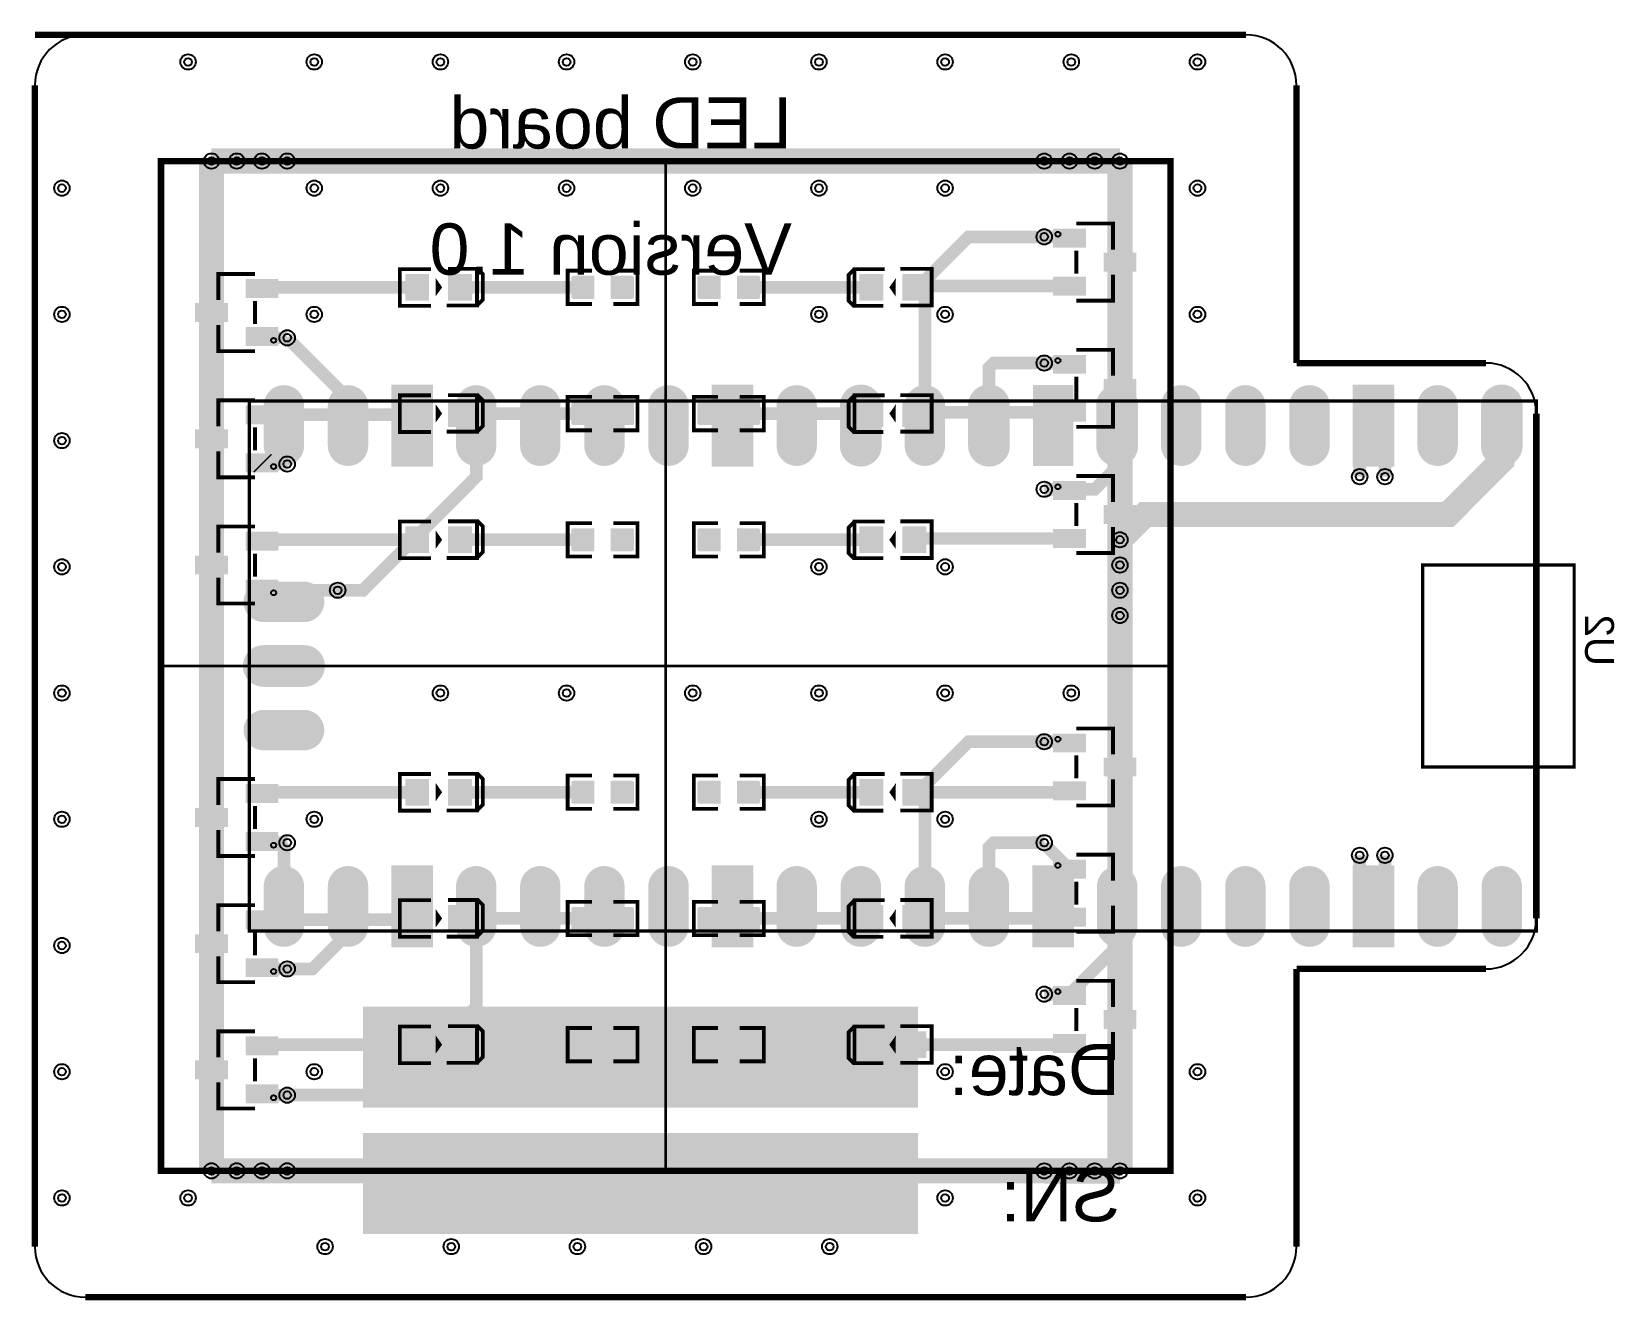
# Model space of a CAD drawing. Header units: millimetres. Extents: x -0.1 to 62.6, y -0.1 to 50.1.
import ezdxf

# ---------------------------------------------------------------- set-up
doc = ezdxf.new("R2010")
doc.units = ezdxf.units.MM
for name, color, linetype, true_color in [('BoardOutLine', 7, 'Continuous', 0xff00ff), ('BottomLayer', 7, 'Continuous', 0x0000ff), ('BottomPasteMaskLayer', 7, 'Continuous', 0x800000), ('BottomSilkLayer', 7, 'Continuous', 0x66cc33), ('BottomSolderMaskLayer', 7, 'Continuous', 0xaa00ff), ('Document', 7, 'Continuous', 0xffffff), ('Hole', 7, 'Continuous', 0x222222), ('Multi-Layer', 7, 'Continuous', 0xc0c0c0), ('TopLayer', 7, 'Continuous', 0xff0000), ('TopPasteMaskLayer', 7, 'Continuous', 0x808080), ('TopSilkLayer', 7, 'Continuous', 0xffcc00), ('TopSolderMaskLayer', 7, 'Continuous', 0x800080)]:
    doc.layers.add(name, color=color, linetype=linetype, true_color=true_color)
doc.styles.get("Standard").update_dxf_attribs({"font": 'arial.ttf'})

msp = doc.modelspace()

# ---------------------------------------------------------------- texts
at = {"layer": 'BottomSilkLayer', "text_generation_flag": 2}
for s, p in [('LED board', (30, 45.5)), ('Version 1.0', (30, 40.5)), ('Date:', (43, 8)), ('SN:', (43, 3))]:
    msp.add_text(s, height=2.032, dxfattribs=at).set_placement(p)
msp.add_text('U2', height=1.143, rotation=270, dxfattribs=at).set_placement((61.432, 25))

# ---------------------------------------------------------------- hatches: boundary and pattern name
at = {"layer": 'BottomLayer'}
for points in [[(9.07, 33.725), (9.076, 33.629), (9.093, 33.534), (9.122, 33.441), (9.162, 33.353), (9.212, 33.271), (9.271, 33.195), (9.34, 33.126), (9.416, 33.067), (9.498, 33.017), (9.586, 32.977), (9.678, 32.948), (9.774, 32.931), (9.87, 32.925), (9.87, 32.925), (9.966, 32.931), (10.061, 32.948), (10.154, 32.977), (10.242, 33.017), (10.324, 33.067), (10.401, 33.126), (10.469, 33.195), (10.528, 33.271), (10.578, 33.353), (10.618, 33.441), (10.647, 33.534), (10.664, 33.629), (10.67, 33.725), (10.67, 35.325), (10.664, 35.421), (10.647, 35.516), (10.618, 35.609), (10.578, 35.697), (10.528, 35.78), (10.469, 35.855), (10.401, 35.924), (10.324, 35.983), (10.242, 36.033), (10.154, 36.073), (10.061, 36.102), (9.966, 36.119), (9.87, 36.125), (9.87, 36.125), (9.774, 36.119), (9.678, 36.102), (9.586, 36.073), (9.498, 36.033), (9.416, 35.983), (9.34, 35.924), (9.271, 35.855), (9.212, 35.78), (9.162, 35.697), (9.122, 35.609), (9.093, 35.516), (9.076, 35.421), (9.07, 35.325)], [(11.61, 33.725), (11.616, 33.629), (11.633, 33.534), (11.662, 33.441), (11.702, 33.353), (11.752, 33.271), (11.811, 33.195), (11.88, 33.126), (11.956, 33.067), (12.038, 33.017), (12.126, 32.977), (12.218, 32.948), (12.314, 32.931), (12.41, 32.925), (12.41, 32.925), (12.506, 32.931), (12.601, 32.948), (12.694, 32.977), (12.782, 33.017), (12.864, 33.067), (12.941, 33.126), (13.009, 33.195), (13.068, 33.271), (13.118, 33.353), (13.158, 33.441), (13.187, 33.534), (13.204, 33.629), (13.21, 33.725), (13.21, 35.325), (13.204, 35.421), (13.187, 35.516), (13.158, 35.609), (13.118, 35.697), (13.068, 35.78), (13.009, 35.855), (12.941, 35.924), (12.864, 35.983), (12.782, 36.033), (12.694, 36.073), (12.601, 36.102), (12.506, 36.119), (12.41, 36.125), (12.41, 36.125), (12.314, 36.119), (12.218, 36.102), (12.126, 36.073), (12.038, 36.033), (11.956, 35.983), (11.88, 35.924), (11.811, 35.855), (11.752, 35.78), (11.702, 35.697), (11.662, 35.609), (11.633, 35.516), (11.616, 35.421), (11.61, 35.325)], [(14.15, 32.925), (15.75, 32.925), (15.75, 36.125), (14.15, 36.125)], [(16.69, 33.725), (16.696, 33.629), (16.713, 33.534), (16.742, 33.441), (16.782, 33.353), (16.832, 33.271), (16.891, 33.195), (16.96, 33.126), (17.036, 33.067), (17.118, 33.017), (17.206, 32.977), (17.298, 32.948), (17.393, 32.931), (17.49, 32.925), (17.49, 32.925), (17.586, 32.931), (17.681, 32.948), (17.774, 32.977), (17.862, 33.017), (17.944, 33.067), (18.021, 33.126), (18.089, 33.195), (18.148, 33.271), (18.198, 33.353), (18.238, 33.441), (18.267, 33.534), (18.284, 33.629), (18.29, 33.725), (18.29, 35.325), (18.284, 35.421), (18.267, 35.516), (18.238, 35.609), (18.198, 35.697), (18.148, 35.78), (18.089, 35.855), (18.021, 35.924), (17.944, 35.983), (17.862, 36.033), (17.774, 36.073), (17.681, 36.102), (17.586, 36.119), (17.49, 36.125), (17.49, 36.125), (17.393, 36.119), (17.298, 36.102), (17.206, 36.073), (17.118, 36.033), (17.036, 35.983), (16.96, 35.924), (16.891, 35.855), (16.832, 35.78), (16.782, 35.697), (16.742, 35.609), (16.713, 35.516), (16.696, 35.421), (16.69, 35.325)], [(19.23, 33.725), (19.236, 33.629), (19.253, 33.534), (19.282, 33.441), (19.322, 33.353), (19.372, 33.271), (19.431, 33.195), (19.5, 33.126), (19.576, 33.067), (19.658, 33.017), (19.746, 32.977), (19.838, 32.948), (19.933, 32.931), (20.03, 32.925), (20.03, 32.925), (20.126, 32.931), (20.221, 32.948), (20.314, 32.977), (20.402, 33.017), (20.484, 33.067), (20.561, 33.126), (20.629, 33.195), (20.688, 33.271), (20.738, 33.353), (20.778, 33.441), (20.807, 33.534), (20.824, 33.629), (20.83, 33.725), (20.83, 35.325), (20.824, 35.421), (20.807, 35.516), (20.778, 35.609), (20.738, 35.697), (20.688, 35.78), (20.629, 35.855), (20.561, 35.924), (20.484, 35.983), (20.402, 36.033), (20.314, 36.073), (20.221, 36.102), (20.126, 36.119), (20.03, 36.125), (20.03, 36.125), (19.933, 36.119), (19.838, 36.102), (19.746, 36.073), (19.658, 36.033), (19.576, 35.983), (19.5, 35.924), (19.431, 35.855), (19.372, 35.78), (19.322, 35.697), (19.282, 35.609), (19.253, 35.516), (19.236, 35.421), (19.23, 35.325)], [(21.77, 33.725), (21.776, 33.629), (21.793, 33.534), (21.822, 33.441), (21.862, 33.353), (21.912, 33.271), (21.971, 33.195), (22.04, 33.126), (22.116, 33.067), (22.198, 33.017), (22.286, 32.977), (22.378, 32.948), (22.473, 32.931), (22.57, 32.925), (22.57, 32.925), (22.666, 32.931), (22.761, 32.948), (22.854, 32.977), (22.942, 33.017), (23.024, 33.067), (23.101, 33.126), (23.169, 33.195), (23.228, 33.271), (23.278, 33.353), (23.318, 33.441), (23.347, 33.534), (23.364, 33.629), (23.37, 33.725), (23.37, 35.325), (23.364, 35.421), (23.347, 35.516), (23.318, 35.609), (23.278, 35.697), (23.228, 35.78), (23.169, 35.855), (23.101, 35.924), (23.024, 35.983), (22.942, 36.033), (22.854, 36.073), (22.761, 36.102), (22.666, 36.119), (22.57, 36.125), (22.57, 36.125), (22.473, 36.119), (22.378, 36.102), (22.286, 36.073), (22.198, 36.033), (22.116, 35.983), (22.04, 35.924), (21.971, 35.855), (21.912, 35.78), (21.862, 35.697), (21.822, 35.609), (21.793, 35.516), (21.776, 35.421), (21.77, 35.325)], [(24.31, 33.725), (24.316, 33.629), (24.333, 33.534), (24.362, 33.441), (24.402, 33.353), (24.452, 33.271), (24.511, 33.195), (24.579, 33.126), (24.656, 33.067), (24.738, 33.017), (24.826, 32.977), (24.918, 32.948), (25.013, 32.931), (25.11, 32.925), (25.11, 32.925), (25.207, 32.931), (25.301, 32.948), (25.394, 32.977), (25.482, 33.017), (25.564, 33.067), (25.641, 33.126), (25.709, 33.195), (25.768, 33.271), (25.818, 33.353), (25.858, 33.441), (25.887, 33.534), (25.904, 33.629), (25.91, 33.725), (25.91, 35.325), (25.904, 35.421), (25.887, 35.516), (25.858, 35.609), (25.818, 35.697), (25.768, 35.78), (25.709, 35.855), (25.641, 35.924), (25.564, 35.983), (25.482, 36.033), (25.394, 36.073), (25.301, 36.102), (25.207, 36.119), (25.11, 36.125), (25.11, 36.125), (25.013, 36.119), (24.918, 36.102), (24.826, 36.073), (24.738, 36.033), (24.656, 35.983), (24.579, 35.924), (24.511, 35.855), (24.452, 35.78), (24.402, 35.697), (24.362, 35.609), (24.333, 35.516), (24.316, 35.421), (24.31, 35.325)], [(26.85, 32.925), (28.45, 32.925), (28.45, 36.125), (26.85, 36.125)], [(29.39, 33.725), (29.396, 33.629), (29.413, 33.534), (29.442, 33.441), (29.482, 33.353), (29.532, 33.271), (29.591, 33.195), (29.659, 33.126), (29.736, 33.067), (29.818, 33.017), (29.906, 32.977), (29.998, 32.948), (30.093, 32.931), (30.19, 32.925), (30.19, 32.925), (30.287, 32.931), (30.382, 32.948), (30.474, 32.977), (30.562, 33.017), (30.644, 33.067), (30.721, 33.126), (30.789, 33.195), (30.848, 33.271), (30.898, 33.353), (30.938, 33.441), (30.967, 33.534), (30.984, 33.629), (30.99, 33.725), (30.99, 35.325), (30.984, 35.421), (30.967, 35.516), (30.938, 35.609), (30.898, 35.697), (30.848, 35.78), (30.789, 35.855), (30.721, 35.924), (30.644, 35.983), (30.562, 36.033), (30.474, 36.073), (30.382, 36.102), (30.287, 36.119), (30.19, 36.125), (30.19, 36.125), (30.093, 36.119), (29.998, 36.102), (29.906, 36.073), (29.818, 36.033), (29.736, 35.983), (29.659, 35.924), (29.591, 35.855), (29.532, 35.78), (29.482, 35.697), (29.442, 35.609), (29.413, 35.516), (29.396, 35.421), (29.39, 35.325)], [(31.93, 33.725), (31.936, 33.629), (31.953, 33.534), (31.982, 33.441), (32.022, 33.353), (32.072, 33.271), (32.131, 33.195), (32.199, 33.126), (32.276, 33.067), (32.358, 33.017), (32.446, 32.977), (32.538, 32.948), (32.633, 32.931), (32.73, 32.925), (32.73, 32.925), (32.827, 32.931), (32.922, 32.948), (33.014, 32.977), (33.102, 33.017), (33.184, 33.067), (33.261, 33.126), (33.329, 33.195), (33.388, 33.271), (33.438, 33.353), (33.478, 33.441), (33.507, 33.534), (33.524, 33.629), (33.53, 33.725), (33.53, 35.325), (33.524, 35.421), (33.507, 35.516), (33.478, 35.609), (33.438, 35.697), (33.388, 35.78), (33.329, 35.855), (33.261, 35.924), (33.184, 35.983), (33.102, 36.033), (33.014, 36.073), (32.922, 36.102), (32.827, 36.119), (32.73, 36.125), (32.73, 36.125), (32.633, 36.119), (32.538, 36.102), (32.446, 36.073), (32.358, 36.033), (32.276, 35.983), (32.199, 35.924), (32.131, 35.855), (32.072, 35.78), (32.022, 35.697), (31.982, 35.609), (31.953, 35.516), (31.936, 35.421), (31.93, 35.325)], [(34.47, 33.725), (34.476, 33.629), (34.493, 33.534), (34.522, 33.441), (34.562, 33.353), (34.612, 33.271), (34.671, 33.195), (34.739, 33.126), (34.816, 33.067), (34.898, 33.017), (34.986, 32.977), (35.078, 32.948), (35.173, 32.931), (35.27, 32.925), (35.27, 32.925), (35.367, 32.931), (35.462, 32.948), (35.554, 32.977), (35.642, 33.017), (35.724, 33.067), (35.801, 33.126), (35.869, 33.195), (35.928, 33.271), (35.978, 33.353), (36.018, 33.441), (36.047, 33.534), (36.064, 33.629), (36.07, 33.725), (36.07, 35.325), (36.064, 35.421), (36.047, 35.516), (36.018, 35.609), (35.978, 35.697), (35.928, 35.78), (35.869, 35.855), (35.801, 35.924), (35.724, 35.983), (35.642, 36.033), (35.554, 36.073), (35.462, 36.102), (35.367, 36.119), (35.27, 36.125), (35.27, 36.125), (35.173, 36.119), (35.078, 36.102), (34.986, 36.073), (34.898, 36.033), (34.816, 35.983), (34.739, 35.924), (34.671, 35.855), (34.612, 35.78), (34.562, 35.697), (34.522, 35.609), (34.493, 35.516), (34.476, 35.421), (34.47, 35.325)], [(37.01, 33.725), (37.016, 33.629), (37.033, 33.534), (37.062, 33.441), (37.102, 33.353), (37.152, 33.271), (37.211, 33.195), (37.279, 33.126), (37.356, 33.067), (37.438, 33.017), (37.526, 32.977), (37.618, 32.948), (37.713, 32.931), (37.81, 32.925), (37.81, 32.925), (37.907, 32.931), (38.002, 32.948), (38.094, 32.977), (38.182, 33.017), (38.264, 33.067), (38.341, 33.126), (38.409, 33.195), (38.468, 33.271), (38.518, 33.353), (38.558, 33.441), (38.587, 33.534), (38.604, 33.629), (38.61, 33.725), (38.61, 35.325), (38.604, 35.421), (38.587, 35.516), (38.558, 35.609), (38.518, 35.697), (38.468, 35.78), (38.409, 35.855), (38.341, 35.924), (38.264, 35.983), (38.182, 36.033), (38.094, 36.073), (38.002, 36.102), (37.907, 36.119), (37.81, 36.125), (37.81, 36.125), (37.713, 36.119), (37.618, 36.102), (37.526, 36.073), (37.438, 36.033), (37.356, 35.983), (37.279, 35.924), (37.211, 35.855), (37.152, 35.78), (37.102, 35.697), (37.062, 35.609), (37.033, 35.516), (37.016, 35.421), (37.01, 35.325)], [(39.55, 32.925), (41.15, 32.925), (41.15, 36.125), (39.55, 36.125)], [(42.09, 33.725), (42.096, 33.629), (42.113, 33.534), (42.142, 33.441), (42.182, 33.353), (42.232, 33.271), (42.291, 33.195), (42.359, 33.126), (42.436, 33.067), (42.518, 33.017), (42.606, 32.977), (42.699, 32.948), (42.793, 32.931), (42.89, 32.925), (42.89, 32.925), (42.987, 32.931), (43.082, 32.948), (43.174, 32.977), (43.262, 33.017), (43.344, 33.067), (43.421, 33.126), (43.489, 33.195), (43.548, 33.271), (43.598, 33.353), (43.638, 33.441), (43.667, 33.534), (43.684, 33.629), (43.69, 33.725), (43.69, 35.325), (43.684, 35.421), (43.667, 35.516), (43.638, 35.609), (43.598, 35.697), (43.548, 35.78), (43.489, 35.855), (43.421, 35.924), (43.344, 35.983), (43.262, 36.033), (43.174, 36.073), (43.082, 36.102), (42.987, 36.119), (42.89, 36.125), (42.89, 36.125), (42.793, 36.119), (42.699, 36.102), (42.606, 36.073), (42.518, 36.033), (42.436, 35.983), (42.359, 35.924), (42.291, 35.855), (42.232, 35.78), (42.182, 35.697), (42.142, 35.609), (42.113, 35.516), (42.096, 35.421), (42.09, 35.325)], [(44.63, 33.725), (44.636, 33.629), (44.653, 33.534), (44.682, 33.441), (44.722, 33.353), (44.772, 33.271), (44.831, 33.195), (44.899, 33.126), (44.976, 33.067), (45.058, 33.017), (45.146, 32.977), (45.239, 32.948), (45.334, 32.931), (45.43, 32.925), (45.43, 32.925), (45.527, 32.931), (45.622, 32.948), (45.714, 32.977), (45.802, 33.017), (45.884, 33.067), (45.96, 33.126), (46.029, 33.195), (46.088, 33.271), (46.138, 33.353), (46.178, 33.441), (46.207, 33.534), (46.224, 33.629), (46.23, 33.725), (46.23, 35.325), (46.224, 35.421), (46.207, 35.516), (46.178, 35.609), (46.138, 35.697), (46.088, 35.78), (46.029, 35.855), (45.96, 35.924), (45.884, 35.983), (45.802, 36.033), (45.714, 36.073), (45.622, 36.102), (45.527, 36.119), (45.43, 36.125), (45.43, 36.125), (45.334, 36.119), (45.239, 36.102), (45.146, 36.073), (45.058, 36.033), (44.976, 35.983), (44.899, 35.924), (44.831, 35.855), (44.772, 35.78), (44.722, 35.697), (44.682, 35.609), (44.653, 35.516), (44.636, 35.421), (44.63, 35.325)], [(47.17, 33.725), (47.176, 33.629), (47.193, 33.534), (47.222, 33.441), (47.262, 33.353), (47.312, 33.271), (47.371, 33.195), (47.439, 33.126), (47.516, 33.067), (47.598, 33.017), (47.686, 32.977), (47.779, 32.948), (47.874, 32.931), (47.97, 32.925), (47.97, 32.925), (48.067, 32.931), (48.162, 32.948), (48.254, 32.977), (48.342, 33.017), (48.424, 33.067), (48.5, 33.126), (48.569, 33.195), (48.628, 33.271), (48.678, 33.353), (48.718, 33.441), (48.747, 33.534), (48.764, 33.629), (48.77, 33.725), (48.77, 35.325), (48.764, 35.421), (48.747, 35.516), (48.718, 35.609), (48.678, 35.697), (48.628, 35.78), (48.569, 35.855), (48.5, 35.924), (48.424, 35.983), (48.342, 36.033), (48.254, 36.073), (48.162, 36.102), (48.067, 36.119), (47.97, 36.125), (47.97, 36.125), (47.874, 36.119), (47.779, 36.102), (47.686, 36.073), (47.598, 36.033), (47.516, 35.983), (47.439, 35.924), (47.371, 35.855), (47.312, 35.78), (47.262, 35.697), (47.222, 35.609), (47.193, 35.516), (47.176, 35.421), (47.17, 35.325)], [(49.71, 33.725), (49.716, 33.629), (49.733, 33.534), (49.762, 33.441), (49.802, 33.353), (49.852, 33.271), (49.911, 33.195), (49.979, 33.126), (50.056, 33.067), (50.138, 33.017), (50.226, 32.977), (50.319, 32.948), (50.414, 32.931), (50.51, 32.925), (50.51, 32.925), (50.607, 32.931), (50.702, 32.948), (50.794, 32.977), (50.882, 33.017), (50.964, 33.067), (51.04, 33.126), (51.109, 33.195), (51.168, 33.271), (51.218, 33.353), (51.258, 33.441), (51.287, 33.534), (51.304, 33.629), (51.31, 33.725), (51.31, 35.325), (51.304, 35.421), (51.287, 35.516), (51.258, 35.609), (51.218, 35.697), (51.168, 35.78), (51.109, 35.855), (51.04, 35.924), (50.964, 35.983), (50.882, 36.033), (50.794, 36.073), (50.702, 36.102), (50.607, 36.119), (50.51, 36.125), (50.51, 36.125), (50.414, 36.119), (50.319, 36.102), (50.226, 36.073), (50.138, 36.033), (50.056, 35.983), (49.979, 35.924), (49.911, 35.855), (49.852, 35.78), (49.802, 35.697), (49.762, 35.609), (49.733, 35.516), (49.716, 35.421), (49.71, 35.325)], [(52.25, 32.925), (53.85, 32.925), (53.85, 36.125), (52.25, 36.125)], [(54.79, 33.725), (54.796, 33.629), (54.813, 33.534), (54.842, 33.441), (54.882, 33.353), (54.932, 33.271), (54.991, 33.195), (55.059, 33.126), (55.136, 33.067), (55.218, 33.017), (55.306, 32.977), (55.399, 32.948), (55.494, 32.931), (55.59, 32.925), (55.59, 32.925), (55.686, 32.931), (55.782, 32.948), (55.874, 32.977), (55.962, 33.017), (56.044, 33.067), (56.12, 33.126), (56.189, 33.195), (56.248, 33.271), (56.298, 33.353), (56.338, 33.441), (56.367, 33.534), (56.384, 33.629), (56.39, 33.725), (56.39, 35.325), (56.384, 35.421), (56.367, 35.516), (56.338, 35.609), (56.298, 35.697), (56.248, 35.78), (56.189, 35.855), (56.12, 35.924), (56.044, 35.983), (55.962, 36.033), (55.874, 36.073), (55.782, 36.102), (55.686, 36.119), (55.59, 36.125), (55.59, 36.125), (55.494, 36.119), (55.399, 36.102), (55.306, 36.073), (55.218, 36.033), (55.136, 35.983), (55.059, 35.924), (54.991, 35.855), (54.932, 35.78), (54.882, 35.697), (54.842, 35.609), (54.813, 35.516), (54.796, 35.421), (54.79, 35.325)], [(57.33, 33.725), (57.336, 33.629), (57.353, 33.534), (57.382, 33.441), (57.422, 33.353), (57.472, 33.271), (57.531, 33.195), (57.599, 33.126), (57.676, 33.067), (57.758, 33.017), (57.846, 32.977), (57.939, 32.948), (58.034, 32.931), (58.13, 32.925), (58.13, 32.925), (58.226, 32.931), (58.322, 32.948), (58.414, 32.977), (58.502, 33.017), (58.584, 33.067), (58.66, 33.126), (58.729, 33.195), (58.788, 33.271), (58.838, 33.353), (58.878, 33.441), (58.907, 33.534), (58.924, 33.629), (58.93, 33.725), (58.93, 35.325), (58.924, 35.421), (58.907, 35.516), (58.878, 35.609), (58.838, 35.697), (58.788, 35.78), (58.729, 35.855), (58.66, 35.924), (58.584, 35.983), (58.502, 36.033), (58.414, 36.073), (58.322, 36.102), (58.226, 36.119), (58.13, 36.125), (58.13, 36.125), (58.034, 36.119), (57.939, 36.102), (57.846, 36.073), (57.758, 36.033), (57.676, 35.983), (57.599, 35.924), (57.531, 35.855), (57.472, 35.78), (57.422, 35.697), (57.382, 35.609), (57.353, 35.516), (57.336, 35.421), (57.33, 35.325)], [(10.67, 26.74), (10.766, 26.746), (10.862, 26.763), (10.954, 26.792), (11.042, 26.832), (11.124, 26.882), (11.2, 26.941), (11.269, 27.009), (11.328, 27.086), (11.378, 27.168), (11.418, 27.256), (11.447, 27.348), (11.464, 27.443), (11.47, 27.54), (11.47, 27.54), (11.464, 27.637), (11.447, 27.732), (11.418, 27.824), (11.378, 27.912), (11.328, 27.994), (11.269, 28.071), (11.2, 28.139), (11.124, 28.198), (11.042, 28.248), (10.954, 28.288), (10.862, 28.317), (10.766, 28.334), (10.67, 28.34), (9.07, 28.34), (8.974, 28.334), (8.879, 28.317), (8.786, 28.288), (8.698, 28.248), (8.615, 28.198), (8.539, 28.139), (8.471, 28.071), (8.412, 27.994), (8.362, 27.912), (8.322, 27.824), (8.293, 27.732), (8.276, 27.637), (8.27, 27.54), (8.27, 27.54), (8.276, 27.443), (8.293, 27.348), (8.322, 27.256), (8.362, 27.168), (8.412, 27.086), (8.471, 27.009), (8.539, 26.941), (8.615, 26.882), (8.698, 26.832), (8.786, 26.792), (8.879, 26.763), (8.974, 26.746), (9.07, 26.74)], [(10.67, 24.2), (10.766, 24.206), (10.862, 24.223), (10.954, 24.252), (11.042, 24.292), (11.124, 24.342), (11.2, 24.401), (11.269, 24.469), (11.328, 24.546), (11.378, 24.628), (11.418, 24.716), (11.447, 24.808), (11.464, 24.903), (11.47, 25), (11.47, 25), (11.464, 25.097), (11.447, 25.192), (11.418, 25.284), (11.378, 25.372), (11.328, 25.454), (11.269, 25.531), (11.2, 25.599), (11.124, 25.658), (11.042, 25.708), (10.954, 25.748), (10.862, 25.777), (10.766, 25.794), (10.67, 25.8), (9.07, 25.8), (8.974, 25.794), (8.879, 25.777), (8.786, 25.748), (8.698, 25.708), (8.615, 25.658), (8.539, 25.599), (8.471, 25.531), (8.412, 25.454), (8.362, 25.372), (8.322, 25.284), (8.293, 25.192), (8.276, 25.097), (8.27, 25), (8.27, 25), (8.276, 24.903), (8.293, 24.808), (8.322, 24.716), (8.362, 24.628), (8.412, 24.546), (8.471, 24.469), (8.539, 24.401), (8.615, 24.342), (8.698, 24.292), (8.786, 24.252), (8.879, 24.223), (8.974, 24.206), (9.07, 24.2)], [(10.67, 21.66), (10.766, 21.666), (10.862, 21.683), (10.954, 21.712), (11.042, 21.752), (11.124, 21.802), (11.2, 21.861), (11.269, 21.929), (11.328, 22.006), (11.378, 22.088), (11.418, 22.176), (11.447, 22.268), (11.464, 22.363), (11.47, 22.46), (11.47, 22.46), (11.464, 22.557), (11.447, 22.652), (11.418, 22.744), (11.378, 22.832), (11.328, 22.914), (11.269, 22.991), (11.2, 23.059), (11.124, 23.118), (11.042, 23.168), (10.954, 23.208), (10.862, 23.237), (10.766, 23.254), (10.67, 23.26), (9.07, 23.26), (8.974, 23.254), (8.879, 23.237), (8.786, 23.208), (8.698, 23.168), (8.615, 23.118), (8.539, 23.059), (8.471, 22.991), (8.412, 22.914), (8.362, 22.832), (8.322, 22.744), (8.293, 22.652), (8.276, 22.557), (8.27, 22.46), (8.27, 22.46), (8.276, 22.363), (8.293, 22.268), (8.322, 22.176), (8.362, 22.088), (8.412, 22.006), (8.471, 21.929), (8.539, 21.861), (8.615, 21.802), (8.698, 21.752), (8.786, 21.712), (8.879, 21.683), (8.974, 21.666), (9.07, 21.66)], [(9.07, 14.675), (9.076, 14.579), (9.093, 14.484), (9.122, 14.391), (9.162, 14.303), (9.212, 14.22), (9.271, 14.145), (9.34, 14.076), (9.416, 14.017), (9.498, 13.967), (9.586, 13.927), (9.678, 13.898), (9.774, 13.881), (9.87, 13.875), (9.87, 13.875), (9.966, 13.881), (10.061, 13.898), (10.154, 13.927), (10.242, 13.967), (10.324, 14.017), (10.401, 14.076), (10.469, 14.145), (10.528, 14.22), (10.578, 14.303), (10.618, 14.391), (10.647, 14.484), (10.664, 14.579), (10.67, 14.675), (10.67, 16.275), (10.664, 16.371), (10.647, 16.466), (10.618, 16.559), (10.578, 16.647), (10.528, 16.729), (10.469, 16.805), (10.401, 16.874), (10.324, 16.933), (10.242, 16.983), (10.154, 17.023), (10.061, 17.052), (9.966, 17.069), (9.87, 17.075), (9.87, 17.075), (9.774, 17.069), (9.678, 17.052), (9.586, 17.023), (9.498, 16.983), (9.416, 16.933), (9.34, 16.874), (9.271, 16.805), (9.212, 16.729), (9.162, 16.647), (9.122, 16.559), (9.093, 16.466), (9.076, 16.371), (9.07, 16.275)], [(11.61, 14.675), (11.616, 14.579), (11.633, 14.484), (11.662, 14.391), (11.702, 14.303), (11.752, 14.22), (11.811, 14.145), (11.88, 14.076), (11.956, 14.017), (12.038, 13.967), (12.126, 13.927), (12.218, 13.898), (12.314, 13.881), (12.41, 13.875), (12.41, 13.875), (12.506, 13.881), (12.601, 13.898), (12.694, 13.927), (12.782, 13.967), (12.864, 14.017), (12.941, 14.076), (13.009, 14.145), (13.068, 14.22), (13.118, 14.303), (13.158, 14.391), (13.187, 14.484), (13.204, 14.579), (13.21, 14.675), (13.21, 16.275), (13.204, 16.371), (13.187, 16.466), (13.158, 16.559), (13.118, 16.647), (13.068, 16.729), (13.009, 16.805), (12.941, 16.874), (12.864, 16.933), (12.782, 16.983), (12.694, 17.023), (12.601, 17.052), (12.506, 17.069), (12.41, 17.075), (12.41, 17.075), (12.314, 17.069), (12.218, 17.052), (12.126, 17.023), (12.038, 16.983), (11.956, 16.933), (11.88, 16.874), (11.811, 16.805), (11.752, 16.729), (11.702, 16.647), (11.662, 16.559), (11.633, 16.466), (11.616, 16.371), (11.61, 16.275)], [(14.15, 13.875), (15.75, 13.875), (15.75, 17.075), (14.15, 17.075)], [(16.69, 14.675), (16.696, 14.579), (16.713, 14.484), (16.742, 14.391), (16.782, 14.303), (16.832, 14.22), (16.891, 14.145), (16.96, 14.076), (17.036, 14.017), (17.118, 13.967), (17.206, 13.927), (17.298, 13.898), (17.393, 13.881), (17.49, 13.875), (17.49, 13.875), (17.586, 13.881), (17.681, 13.898), (17.774, 13.927), (17.862, 13.967), (17.944, 14.017), (18.021, 14.076), (18.089, 14.145), (18.148, 14.22), (18.198, 14.303), (18.238, 14.391), (18.267, 14.484), (18.284, 14.579), (18.29, 14.675), (18.29, 16.275), (18.284, 16.371), (18.267, 16.466), (18.238, 16.559), (18.198, 16.647), (18.148, 16.729), (18.089, 16.805), (18.021, 16.874), (17.944, 16.933), (17.862, 16.983), (17.774, 17.023), (17.681, 17.052), (17.586, 17.069), (17.49, 17.075), (17.49, 17.075), (17.393, 17.069), (17.298, 17.052), (17.206, 17.023), (17.118, 16.983), (17.036, 16.933), (16.96, 16.874), (16.891, 16.805), (16.832, 16.729), (16.782, 16.647), (16.742, 16.559), (16.713, 16.466), (16.696, 16.371), (16.69, 16.275)], [(19.23, 14.675), (19.236, 14.579), (19.253, 14.484), (19.282, 14.391), (19.322, 14.303), (19.372, 14.22), (19.431, 14.145), (19.5, 14.076), (19.576, 14.017), (19.658, 13.967), (19.746, 13.927), (19.838, 13.898), (19.933, 13.881), (20.03, 13.875), (20.03, 13.875), (20.126, 13.881), (20.221, 13.898), (20.314, 13.927), (20.402, 13.967), (20.484, 14.017), (20.561, 14.076), (20.629, 14.145), (20.688, 14.22), (20.738, 14.303), (20.778, 14.391), (20.807, 14.484), (20.824, 14.579), (20.83, 14.675), (20.83, 16.275), (20.824, 16.371), (20.807, 16.466), (20.778, 16.559), (20.738, 16.647), (20.688, 16.729), (20.629, 16.805), (20.561, 16.874), (20.484, 16.933), (20.402, 16.983), (20.314, 17.023), (20.221, 17.052), (20.126, 17.069), (20.03, 17.075), (20.03, 17.075), (19.933, 17.069), (19.838, 17.052), (19.746, 17.023), (19.658, 16.983), (19.576, 16.933), (19.5, 16.874), (19.431, 16.805), (19.372, 16.729), (19.322, 16.647), (19.282, 16.559), (19.253, 16.466), (19.236, 16.371), (19.23, 16.275)], [(21.77, 14.675), (21.776, 14.579), (21.793, 14.484), (21.822, 14.391), (21.862, 14.303), (21.912, 14.22), (21.971, 14.145), (22.04, 14.076), (22.116, 14.017), (22.198, 13.967), (22.286, 13.927), (22.378, 13.898), (22.473, 13.881), (22.57, 13.875), (22.57, 13.875), (22.666, 13.881), (22.761, 13.898), (22.854, 13.927), (22.942, 13.967), (23.024, 14.017), (23.101, 14.076), (23.169, 14.145), (23.228, 14.22), (23.278, 14.303), (23.318, 14.391), (23.347, 14.484), (23.364, 14.579), (23.37, 14.675), (23.37, 16.275), (23.364, 16.371), (23.347, 16.466), (23.318, 16.559), (23.278, 16.647), (23.228, 16.729), (23.169, 16.805), (23.101, 16.874), (23.024, 16.933), (22.942, 16.983), (22.854, 17.023), (22.761, 17.052), (22.666, 17.069), (22.57, 17.075), (22.57, 17.075), (22.473, 17.069), (22.378, 17.052), (22.286, 17.023), (22.198, 16.983), (22.116, 16.933), (22.04, 16.874), (21.971, 16.805), (21.912, 16.729), (21.862, 16.647), (21.822, 16.559), (21.793, 16.466), (21.776, 16.371), (21.77, 16.275)], [(24.31, 14.675), (24.316, 14.579), (24.333, 14.484), (24.362, 14.391), (24.402, 14.303), (24.452, 14.22), (24.511, 14.145), (24.579, 14.076), (24.656, 14.017), (24.738, 13.967), (24.826, 13.927), (24.918, 13.898), (25.013, 13.881), (25.11, 13.875), (25.11, 13.875), (25.207, 13.881), (25.301, 13.898), (25.394, 13.927), (25.482, 13.967), (25.564, 14.017), (25.641, 14.076), (25.709, 14.145), (25.768, 14.22), (25.818, 14.303), (25.858, 14.391), (25.887, 14.484), (25.904, 14.579), (25.91, 14.675), (25.91, 16.275), (25.904, 16.371), (25.887, 16.466), (25.858, 16.559), (25.818, 16.647), (25.768, 16.729), (25.709, 16.805), (25.641, 16.874), (25.564, 16.933), (25.482, 16.983), (25.394, 17.023), (25.301, 17.052), (25.207, 17.069), (25.11, 17.075), (25.11, 17.075), (25.013, 17.069), (24.918, 17.052), (24.826, 17.023), (24.738, 16.983), (24.656, 16.933), (24.579, 16.874), (24.511, 16.805), (24.452, 16.729), (24.402, 16.647), (24.362, 16.559), (24.333, 16.466), (24.316, 16.371), (24.31, 16.275)], [(26.85, 13.875), (28.45, 13.875), (28.45, 17.075), (26.85, 17.075)], [(29.39, 14.675), (29.396, 14.579), (29.413, 14.484), (29.442, 14.391), (29.482, 14.303), (29.532, 14.22), (29.591, 14.145), (29.659, 14.076), (29.736, 14.017), (29.818, 13.967), (29.906, 13.927), (29.998, 13.898), (30.093, 13.881), (30.19, 13.875), (30.19, 13.875), (30.287, 13.881), (30.382, 13.898), (30.474, 13.927), (30.562, 13.967), (30.644, 14.017), (30.721, 14.076), (30.789, 14.145), (30.848, 14.22), (30.898, 14.303), (30.938, 14.391), (30.967, 14.484), (30.984, 14.579), (30.99, 14.675), (30.99, 16.275), (30.984, 16.371), (30.967, 16.466), (30.938, 16.559), (30.898, 16.647), (30.848, 16.729), (30.789, 16.805), (30.721, 16.874), (30.644, 16.933), (30.562, 16.983), (30.474, 17.023), (30.382, 17.052), (30.287, 17.069), (30.19, 17.075), (30.19, 17.075), (30.093, 17.069), (29.998, 17.052), (29.906, 17.023), (29.818, 16.983), (29.736, 16.933), (29.659, 16.874), (29.591, 16.805), (29.532, 16.729), (29.482, 16.647), (29.442, 16.559), (29.413, 16.466), (29.396, 16.371), (29.39, 16.275)], [(31.93, 14.675), (31.936, 14.579), (31.953, 14.484), (31.982, 14.391), (32.022, 14.303), (32.072, 14.22), (32.131, 14.145), (32.199, 14.076), (32.276, 14.017), (32.358, 13.967), (32.446, 13.927), (32.538, 13.898), (32.633, 13.881), (32.73, 13.875), (32.73, 13.875), (32.827, 13.881), (32.922, 13.898), (33.014, 13.927), (33.102, 13.967), (33.184, 14.017), (33.261, 14.076), (33.329, 14.145), (33.388, 14.22), (33.438, 14.303), (33.478, 14.391), (33.507, 14.484), (33.524, 14.579), (33.53, 14.675), (33.53, 16.275), (33.524, 16.371), (33.507, 16.466), (33.478, 16.559), (33.438, 16.647), (33.388, 16.729), (33.329, 16.805), (33.261, 16.874), (33.184, 16.933), (33.102, 16.983), (33.014, 17.023), (32.922, 17.052), (32.827, 17.069), (32.73, 17.075), (32.73, 17.075), (32.633, 17.069), (32.538, 17.052), (32.446, 17.023), (32.358, 16.983), (32.276, 16.933), (32.199, 16.874), (32.131, 16.805), (32.072, 16.729), (32.022, 16.647), (31.982, 16.559), (31.953, 16.466), (31.936, 16.371), (31.93, 16.275)], [(34.47, 14.675), (34.476, 14.579), (34.493, 14.484), (34.522, 14.391), (34.562, 14.303), (34.612, 14.22), (34.671, 14.145), (34.739, 14.076), (34.816, 14.017), (34.898, 13.967), (34.986, 13.927), (35.078, 13.898), (35.173, 13.881), (35.27, 13.875), (35.27, 13.875), (35.367, 13.881), (35.462, 13.898), (35.554, 13.927), (35.642, 13.967), (35.724, 14.017), (35.801, 14.076), (35.869, 14.145), (35.928, 14.22), (35.978, 14.303), (36.018, 14.391), (36.047, 14.484), (36.064, 14.579), (36.07, 14.675), (36.07, 16.275), (36.064, 16.371), (36.047, 16.466), (36.018, 16.559), (35.978, 16.647), (35.928, 16.729), (35.869, 16.805), (35.801, 16.874), (35.724, 16.933), (35.642, 16.983), (35.554, 17.023), (35.462, 17.052), (35.367, 17.069), (35.27, 17.075), (35.27, 17.075), (35.173, 17.069), (35.078, 17.052), (34.986, 17.023), (34.898, 16.983), (34.816, 16.933), (34.739, 16.874), (34.671, 16.805), (34.612, 16.729), (34.562, 16.647), (34.522, 16.559), (34.493, 16.466), (34.476, 16.371), (34.47, 16.275)], [(37.01, 14.675), (37.016, 14.579), (37.033, 14.484), (37.062, 14.391), (37.102, 14.303), (37.152, 14.22), (37.211, 14.145), (37.279, 14.076), (37.356, 14.017), (37.438, 13.967), (37.526, 13.927), (37.618, 13.898), (37.713, 13.881), (37.81, 13.875), (37.81, 13.875), (37.907, 13.881), (38.002, 13.898), (38.094, 13.927), (38.182, 13.967), (38.264, 14.017), (38.341, 14.076), (38.409, 14.145), (38.468, 14.22), (38.518, 14.303), (38.558, 14.391), (38.587, 14.484), (38.604, 14.579), (38.61, 14.675), (38.61, 16.275), (38.604, 16.371), (38.587, 16.466), (38.558, 16.559), (38.518, 16.647), (38.468, 16.729), (38.409, 16.805), (38.341, 16.874), (38.264, 16.933), (38.182, 16.983), (38.094, 17.023), (38.002, 17.052), (37.907, 17.069), (37.81, 17.075), (37.81, 17.075), (37.713, 17.069), (37.618, 17.052), (37.526, 17.023), (37.438, 16.983), (37.356, 16.933), (37.279, 16.874), (37.211, 16.805), (37.152, 16.729), (37.102, 16.647), (37.062, 16.559), (37.033, 16.466), (37.016, 16.371), (37.01, 16.275)], [(39.55, 13.875), (41.15, 13.875), (41.15, 17.075), (39.55, 17.075)], [(42.09, 14.675), (42.096, 14.579), (42.113, 14.484), (42.142, 14.391), (42.182, 14.303), (42.232, 14.22), (42.291, 14.145), (42.359, 14.076), (42.436, 14.017), (42.518, 13.967), (42.606, 13.927), (42.699, 13.898), (42.793, 13.881), (42.89, 13.875), (42.89, 13.875), (42.987, 13.881), (43.082, 13.898), (43.174, 13.927), (43.262, 13.967), (43.344, 14.017), (43.421, 14.076), (43.489, 14.145), (43.548, 14.22), (43.598, 14.303), (43.638, 14.391), (43.667, 14.484), (43.684, 14.579), (43.69, 14.675), (43.69, 16.275), (43.684, 16.371), (43.667, 16.466), (43.638, 16.559), (43.598, 16.647), (43.548, 16.729), (43.489, 16.805), (43.421, 16.874), (43.344, 16.933), (43.262, 16.983), (43.174, 17.023), (43.082, 17.052), (42.987, 17.069), (42.89, 17.075), (42.89, 17.075), (42.793, 17.069), (42.699, 17.052), (42.606, 17.023), (42.518, 16.983), (42.436, 16.933), (42.359, 16.874), (42.291, 16.805), (42.232, 16.729), (42.182, 16.647), (42.142, 16.559), (42.113, 16.466), (42.096, 16.371), (42.09, 16.275)], [(44.63, 14.675), (44.636, 14.579), (44.653, 14.484), (44.682, 14.391), (44.722, 14.303), (44.772, 14.22), (44.831, 14.145), (44.899, 14.076), (44.976, 14.017), (45.058, 13.967), (45.146, 13.927), (45.239, 13.898), (45.334, 13.881), (45.43, 13.875), (45.43, 13.875), (45.527, 13.881), (45.622, 13.898), (45.714, 13.927), (45.802, 13.967), (45.884, 14.017), (45.96, 14.076), (46.029, 14.145), (46.088, 14.22), (46.138, 14.303), (46.178, 14.391), (46.207, 14.484), (46.224, 14.579), (46.23, 14.675), (46.23, 16.275), (46.224, 16.371), (46.207, 16.466), (46.178, 16.559), (46.138, 16.647), (46.088, 16.729), (46.029, 16.805), (45.96, 16.874), (45.884, 16.933), (45.802, 16.983), (45.714, 17.023), (45.622, 17.052), (45.527, 17.069), (45.43, 17.075), (45.43, 17.075), (45.334, 17.069), (45.239, 17.052), (45.146, 17.023), (45.058, 16.983), (44.976, 16.933), (44.899, 16.874), (44.831, 16.805), (44.772, 16.729), (44.722, 16.647), (44.682, 16.559), (44.653, 16.466), (44.636, 16.371), (44.63, 16.275)], [(47.17, 14.675), (47.176, 14.579), (47.193, 14.484), (47.222, 14.391), (47.262, 14.303), (47.312, 14.22), (47.371, 14.145), (47.439, 14.076), (47.516, 14.017), (47.598, 13.967), (47.686, 13.927), (47.779, 13.898), (47.874, 13.881), (47.97, 13.875), (47.97, 13.875), (48.067, 13.881), (48.162, 13.898), (48.254, 13.927), (48.342, 13.967), (48.424, 14.017), (48.5, 14.076), (48.569, 14.145), (48.628, 14.22), (48.678, 14.303), (48.718, 14.391), (48.747, 14.484), (48.764, 14.579), (48.77, 14.675), (48.77, 16.275), (48.764, 16.371), (48.747, 16.466), (48.718, 16.559), (48.678, 16.647), (48.628, 16.729), (48.569, 16.805), (48.5, 16.874), (48.424, 16.933), (48.342, 16.983), (48.254, 17.023), (48.162, 17.052), (48.067, 17.069), (47.97, 17.075), (47.97, 17.075), (47.874, 17.069), (47.779, 17.052), (47.686, 17.023), (47.598, 16.983), (47.516, 16.933), (47.439, 16.874), (47.371, 16.805), (47.312, 16.729), (47.262, 16.647), (47.222, 16.559), (47.193, 16.466), (47.176, 16.371), (47.17, 16.275)], [(49.71, 14.675), (49.716, 14.579), (49.733, 14.484), (49.762, 14.391), (49.802, 14.303), (49.852, 14.22), (49.911, 14.145), (49.979, 14.076), (50.056, 14.017), (50.138, 13.967), (50.226, 13.927), (50.319, 13.898), (50.414, 13.881), (50.51, 13.875), (50.51, 13.875), (50.607, 13.881), (50.702, 13.898), (50.794, 13.927), (50.882, 13.967), (50.964, 14.017), (51.04, 14.076), (51.109, 14.145), (51.168, 14.22), (51.218, 14.303), (51.258, 14.391), (51.287, 14.484), (51.304, 14.579), (51.31, 14.675), (51.31, 16.275), (51.304, 16.371), (51.287, 16.466), (51.258, 16.559), (51.218, 16.647), (51.168, 16.729), (51.109, 16.805), (51.04, 16.874), (50.964, 16.933), (50.882, 16.983), (50.794, 17.023), (50.702, 17.052), (50.607, 17.069), (50.51, 17.075), (50.51, 17.075), (50.414, 17.069), (50.319, 17.052), (50.226, 17.023), (50.138, 16.983), (50.056, 16.933), (49.979, 16.874), (49.911, 16.805), (49.852, 16.729), (49.802, 16.647), (49.762, 16.559), (49.733, 16.466), (49.716, 16.371), (49.71, 16.275)], [(52.25, 13.875), (53.85, 13.875), (53.85, 17.075), (52.25, 17.075)], [(54.79, 14.675), (54.796, 14.579), (54.813, 14.484), (54.842, 14.391), (54.882, 14.303), (54.932, 14.22), (54.991, 14.145), (55.059, 14.076), (55.136, 14.017), (55.218, 13.967), (55.306, 13.927), (55.399, 13.898), (55.494, 13.881), (55.59, 13.875), (55.59, 13.875), (55.686, 13.881), (55.782, 13.898), (55.874, 13.927), (55.962, 13.967), (56.044, 14.017), (56.12, 14.076), (56.189, 14.145), (56.248, 14.22), (56.298, 14.303), (56.338, 14.391), (56.367, 14.484), (56.384, 14.579), (56.39, 14.675), (56.39, 16.275), (56.384, 16.371), (56.367, 16.466), (56.338, 16.559), (56.298, 16.647), (56.248, 16.729), (56.189, 16.805), (56.12, 16.874), (56.044, 16.933), (55.962, 16.983), (55.874, 17.023), (55.782, 17.052), (55.686, 17.069), (55.59, 17.075), (55.59, 17.075), (55.494, 17.069), (55.399, 17.052), (55.306, 17.023), (55.218, 16.983), (55.136, 16.933), (55.059, 16.874), (54.991, 16.805), (54.932, 16.729), (54.882, 16.647), (54.842, 16.559), (54.813, 16.466), (54.796, 16.371), (54.79, 16.275)], [(57.33, 14.675), (57.336, 14.579), (57.353, 14.484), (57.382, 14.391), (57.422, 14.303), (57.472, 14.22), (57.531, 14.145), (57.599, 14.076), (57.676, 14.017), (57.758, 13.967), (57.846, 13.927), (57.939, 13.898), (58.034, 13.881), (58.13, 13.875), (58.13, 13.875), (58.226, 13.881), (58.322, 13.898), (58.414, 13.927), (58.502, 13.967), (58.584, 14.017), (58.66, 14.076), (58.729, 14.145), (58.788, 14.22), (58.838, 14.303), (58.878, 14.391), (58.907, 14.484), (58.924, 14.579), (58.93, 14.675), (58.93, 16.275), (58.924, 16.371), (58.907, 16.466), (58.878, 16.559), (58.838, 16.647), (58.788, 16.729), (58.729, 16.805), (58.66, 16.874), (58.584, 16.933), (58.502, 16.983), (58.414, 17.023), (58.322, 17.052), (58.226, 17.069), (58.13, 17.075), (58.13, 17.075), (58.034, 17.069), (57.939, 17.052), (57.846, 17.023), (57.758, 16.983), (57.676, 16.933), (57.599, 16.874), (57.531, 16.805), (57.472, 16.729), (57.422, 16.647), (57.382, 16.559), (57.353, 16.466), (57.336, 16.371), (57.33, 16.275)]]:
    msp.add_hatch(color=256, dxfattribs=at).paths.add_polyline_path(points)
at = {"layer": 'BottomPasteMaskLayer'}
for points in [[(14.15, 32.925), (15.75, 32.925), (15.75, 36.125), (14.15, 36.125)], [(26.85, 32.925), (28.45, 32.925), (28.45, 36.125), (26.85, 36.125)], [(31.93, 33.725), (31.936, 33.629), (31.953, 33.534), (31.982, 33.441), (32.022, 33.353), (32.072, 33.271), (32.131, 33.195), (32.199, 33.126), (32.276, 33.067), (32.358, 33.017), (32.446, 32.977), (32.538, 32.948), (32.633, 32.931), (32.73, 32.925), (32.73, 32.925), (32.827, 32.931), (32.922, 32.948), (33.014, 32.977), (33.102, 33.017), (33.184, 33.067), (33.261, 33.126), (33.329, 33.195), (33.388, 33.271), (33.438, 33.353), (33.478, 33.441), (33.507, 33.534), (33.524, 33.629), (33.53, 33.725), (33.53, 35.325), (33.524, 35.421), (33.507, 35.516), (33.478, 35.609), (33.438, 35.697), (33.388, 35.78), (33.329, 35.855), (33.261, 35.924), (33.184, 35.983), (33.102, 36.033), (33.014, 36.073), (32.922, 36.102), (32.827, 36.119), (32.73, 36.125), (32.73, 36.125), (32.633, 36.119), (32.538, 36.102), (32.446, 36.073), (32.358, 36.033), (32.276, 35.983), (32.199, 35.924), (32.131, 35.855), (32.072, 35.78), (32.022, 35.697), (31.982, 35.609), (31.953, 35.516), (31.936, 35.421), (31.93, 35.325)], [(37.01, 33.725), (37.016, 33.629), (37.033, 33.534), (37.062, 33.441), (37.102, 33.353), (37.152, 33.271), (37.211, 33.195), (37.279, 33.126), (37.356, 33.067), (37.438, 33.017), (37.526, 32.977), (37.618, 32.948), (37.713, 32.931), (37.81, 32.925), (37.81, 32.925), (37.907, 32.931), (38.002, 32.948), (38.094, 32.977), (38.182, 33.017), (38.264, 33.067), (38.341, 33.126), (38.409, 33.195), (38.468, 33.271), (38.518, 33.353), (38.558, 33.441), (38.587, 33.534), (38.604, 33.629), (38.61, 33.725), (38.61, 35.325), (38.604, 35.421), (38.587, 35.516), (38.558, 35.609), (38.518, 35.697), (38.468, 35.78), (38.409, 35.855), (38.341, 35.924), (38.264, 35.983), (38.182, 36.033), (38.094, 36.073), (38.002, 36.102), (37.907, 36.119), (37.81, 36.125), (37.81, 36.125), (37.713, 36.119), (37.618, 36.102), (37.526, 36.073), (37.438, 36.033), (37.356, 35.983), (37.279, 35.924), (37.211, 35.855), (37.152, 35.78), (37.102, 35.697), (37.062, 35.609), (37.033, 35.516), (37.016, 35.421), (37.01, 35.325)], [(42.09, 33.725), (42.096, 33.629), (42.113, 33.534), (42.142, 33.441), (42.182, 33.353), (42.232, 33.271), (42.291, 33.195), (42.359, 33.126), (42.436, 33.067), (42.518, 33.017), (42.606, 32.977), (42.699, 32.948), (42.793, 32.931), (42.89, 32.925), (42.89, 32.925), (42.987, 32.931), (43.082, 32.948), (43.174, 32.977), (43.262, 33.017), (43.344, 33.067), (43.421, 33.126), (43.489, 33.195), (43.548, 33.271), (43.598, 33.353), (43.638, 33.441), (43.667, 33.534), (43.684, 33.629), (43.69, 33.725), (43.69, 35.325), (43.684, 35.421), (43.667, 35.516), (43.638, 35.609), (43.598, 35.697), (43.548, 35.78), (43.489, 35.855), (43.421, 35.924), (43.344, 35.983), (43.262, 36.033), (43.174, 36.073), (43.082, 36.102), (42.987, 36.119), (42.89, 36.125), (42.89, 36.125), (42.793, 36.119), (42.699, 36.102), (42.606, 36.073), (42.518, 36.033), (42.436, 35.983), (42.359, 35.924), (42.291, 35.855), (42.232, 35.78), (42.182, 35.697), (42.142, 35.609), (42.113, 35.516), (42.096, 35.421), (42.09, 35.325)], [(52.25, 32.925), (53.85, 32.925), (53.85, 36.125), (52.25, 36.125)], [(57.33, 33.725), (57.336, 33.629), (57.353, 33.534), (57.382, 33.441), (57.422, 33.353), (57.472, 33.271), (57.531, 33.195), (57.599, 33.126), (57.676, 33.067), (57.758, 33.017), (57.846, 32.977), (57.939, 32.948), (58.034, 32.931), (58.13, 32.925), (58.13, 32.925), (58.226, 32.931), (58.322, 32.948), (58.414, 32.977), (58.502, 33.017), (58.584, 33.067), (58.66, 33.126), (58.729, 33.195), (58.788, 33.271), (58.838, 33.353), (58.878, 33.441), (58.907, 33.534), (58.924, 33.629), (58.93, 33.725), (58.93, 35.325), (58.924, 35.421), (58.907, 35.516), (58.878, 35.609), (58.838, 35.697), (58.788, 35.78), (58.729, 35.855), (58.66, 35.924), (58.584, 35.983), (58.502, 36.033), (58.414, 36.073), (58.322, 36.102), (58.226, 36.119), (58.13, 36.125), (58.13, 36.125), (58.034, 36.119), (57.939, 36.102), (57.846, 36.073), (57.758, 36.033), (57.676, 35.983), (57.599, 35.924), (57.531, 35.855), (57.472, 35.78), (57.422, 35.697), (57.382, 35.609), (57.353, 35.516), (57.336, 35.421), (57.33, 35.325)], [(10.67, 24.2), (10.766, 24.206), (10.862, 24.223), (10.954, 24.252), (11.042, 24.292), (11.124, 24.342), (11.2, 24.401), (11.269, 24.469), (11.328, 24.546), (11.378, 24.628), (11.418, 24.716), (11.447, 24.808), (11.464, 24.903), (11.47, 25), (11.47, 25), (11.464, 25.097), (11.447, 25.192), (11.418, 25.284), (11.378, 25.372), (11.328, 25.454), (11.269, 25.531), (11.2, 25.599), (11.124, 25.658), (11.042, 25.708), (10.954, 25.748), (10.862, 25.777), (10.766, 25.794), (10.67, 25.8), (9.07, 25.8), (8.974, 25.794), (8.879, 25.777), (8.786, 25.748), (8.698, 25.708), (8.615, 25.658), (8.539, 25.599), (8.471, 25.531), (8.412, 25.454), (8.362, 25.372), (8.322, 25.284), (8.293, 25.192), (8.276, 25.097), (8.27, 25), (8.27, 25), (8.276, 24.903), (8.293, 24.808), (8.322, 24.716), (8.362, 24.628), (8.412, 24.546), (8.471, 24.469), (8.539, 24.401), (8.615, 24.342), (8.698, 24.292), (8.786, 24.252), (8.879, 24.223), (8.974, 24.206), (9.07, 24.2)], [(14.15, 13.875), (15.75, 13.875), (15.75, 17.075), (14.15, 17.075)], [(26.85, 13.875), (28.45, 13.875), (28.45, 17.075), (26.85, 17.075)], [(39.55, 13.875), (41.15, 13.875), (41.15, 17.075), (39.55, 17.075)], [(52.25, 13.875), (53.85, 13.875), (53.85, 17.075), (52.25, 17.075)]]:
    msp.add_hatch(color=256, dxfattribs=at).paths.add_polyline_path(points)
at = {"layer": 'BottomSilkLayer'}
for points in [[(35, 7.5), (35, 11.5), (13, 11.5), (13, 7.5), (30, 7.5)], [(35, 2.5), (35, 6.5), (13, 6.5), (13, 2.5), (30, 2.5)]]:
    msp.add_hatch(color=256, dxfattribs=at).paths.add_polyline_path(points)
at = {"layer": 'BottomSolderMaskLayer'}
for points in [[(14.125, 32.9), (15.775, 32.9), (15.775, 36.15), (14.125, 36.15)], [(26.824, 32.9), (28.475, 32.9), (28.475, 36.15), (26.824, 36.15)], [(31.904, 33.712), (31.911, 33.614), (31.929, 33.518), (31.958, 33.424), (31.999, 33.335), (32.051, 33.251), (32.112, 33.173), (32.183, 33.104), (32.261, 33.043), (32.346, 32.993), (32.437, 32.952), (32.532, 32.923), (32.63, 32.906), (32.73, 32.9), (32.73, 32.9), (32.83, 32.906), (32.928, 32.923), (33.023, 32.952), (33.114, 32.993), (33.199, 33.043), (33.277, 33.104), (33.348, 33.173), (33.409, 33.251), (33.461, 33.335), (33.502, 33.424), (33.531, 33.518), (33.549, 33.614), (33.555, 33.712), (33.555, 35.338), (33.549, 35.436), (33.531, 35.532), (33.502, 35.626), (33.461, 35.715), (33.409, 35.799), (33.348, 35.877), (33.277, 35.946), (33.199, 36.007), (33.114, 36.057), (33.023, 36.097), (32.928, 36.127), (32.83, 36.144), (32.73, 36.15), (32.73, 36.15), (32.63, 36.144), (32.532, 36.127), (32.437, 36.097), (32.346, 36.057), (32.261, 36.007), (32.183, 35.946), (32.112, 35.877), (32.051, 35.799), (31.999, 35.715), (31.958, 35.626), (31.929, 35.532), (31.911, 35.436), (31.904, 35.338)], [(36.985, 33.712), (36.991, 33.614), (37.009, 33.518), (37.038, 33.424), (37.079, 33.335), (37.131, 33.251), (37.192, 33.173), (37.263, 33.104), (37.341, 33.043), (37.426, 32.993), (37.517, 32.952), (37.612, 32.923), (37.71, 32.906), (37.81, 32.9), (37.81, 32.9), (37.91, 32.906), (38.008, 32.923), (38.103, 32.952), (38.194, 32.993), (38.279, 33.043), (38.357, 33.104), (38.428, 33.173), (38.489, 33.251), (38.541, 33.335), (38.582, 33.424), (38.611, 33.518), (38.629, 33.614), (38.636, 33.712), (38.636, 35.338), (38.629, 35.436), (38.611, 35.532), (38.582, 35.626), (38.541, 35.715), (38.489, 35.799), (38.428, 35.877), (38.357, 35.946), (38.279, 36.007), (38.194, 36.057), (38.103, 36.097), (38.008, 36.127), (37.91, 36.144), (37.81, 36.15), (37.81, 36.15), (37.71, 36.144), (37.612, 36.127), (37.517, 36.097), (37.426, 36.057), (37.341, 36.007), (37.263, 35.946), (37.192, 35.877), (37.131, 35.799), (37.079, 35.715), (37.038, 35.626), (37.009, 35.532), (36.991, 35.436), (36.985, 35.338)], [(42.065, 33.712), (42.071, 33.614), (42.089, 33.518), (42.118, 33.424), (42.159, 33.335), (42.211, 33.251), (42.272, 33.173), (42.343, 33.104), (42.421, 33.043), (42.506, 32.993), (42.597, 32.952), (42.692, 32.923), (42.79, 32.906), (42.89, 32.9), (42.89, 32.9), (42.99, 32.906), (43.088, 32.923), (43.183, 32.952), (43.274, 32.993), (43.359, 33.043), (43.437, 33.104), (43.508, 33.173), (43.569, 33.251), (43.621, 33.335), (43.662, 33.424), (43.691, 33.518), (43.709, 33.614), (43.716, 33.712), (43.716, 35.338), (43.709, 35.436), (43.691, 35.532), (43.662, 35.626), (43.621, 35.715), (43.569, 35.799), (43.508, 35.877), (43.437, 35.946), (43.359, 36.007), (43.274, 36.057), (43.183, 36.097), (43.088, 36.127), (42.99, 36.144), (42.89, 36.15), (42.89, 36.15), (42.79, 36.144), (42.692, 36.127), (42.597, 36.097), (42.506, 36.057), (42.421, 36.007), (42.343, 35.946), (42.272, 35.877), (42.211, 35.799), (42.159, 35.715), (42.118, 35.626), (42.089, 35.532), (42.071, 35.436), (42.065, 35.338)], [(52.225, 32.9), (53.875, 32.9), (53.875, 36.15), (52.225, 36.15)], [(57.305, 33.712), (57.311, 33.614), (57.329, 33.518), (57.358, 33.424), (57.399, 33.335), (57.451, 33.251), (57.512, 33.173), (57.583, 33.104), (57.661, 33.043), (57.746, 32.993), (57.837, 32.952), (57.932, 32.923), (58.03, 32.906), (58.13, 32.9), (58.13, 32.9), (58.229, 32.906), (58.328, 32.923), (58.423, 32.952), (58.514, 32.993), (58.599, 33.043), (58.677, 33.104), (58.748, 33.173), (58.809, 33.251), (58.861, 33.335), (58.902, 33.424), (58.931, 33.518), (58.949, 33.614), (58.955, 33.712), (58.955, 35.338), (58.949, 35.436), (58.931, 35.532), (58.902, 35.626), (58.861, 35.715), (58.809, 35.799), (58.748, 35.877), (58.677, 35.946), (58.599, 36.007), (58.514, 36.057), (58.423, 36.097), (58.328, 36.127), (58.229, 36.144), (58.13, 36.15), (58.13, 36.15), (58.03, 36.144), (57.932, 36.127), (57.837, 36.097), (57.746, 36.057), (57.661, 36.007), (57.583, 35.946), (57.512, 35.877), (57.451, 35.799), (57.399, 35.715), (57.358, 35.626), (57.329, 35.532), (57.311, 35.436), (57.305, 35.338)], [(10.683, 24.174), (10.781, 24.181), (10.877, 24.199), (10.971, 24.228), (11.06, 24.269), (11.144, 24.321), (11.222, 24.382), (11.291, 24.453), (11.352, 24.531), (11.402, 24.616), (11.443, 24.707), (11.472, 24.802), (11.489, 24.9), (11.495, 25), (11.495, 25), (11.489, 25.1), (11.472, 25.198), (11.443, 25.293), (11.402, 25.384), (11.352, 25.469), (11.291, 25.547), (11.222, 25.618), (11.144, 25.679), (11.06, 25.731), (10.971, 25.772), (10.877, 25.801), (10.781, 25.819), (10.683, 25.826), (9.057, 25.826), (8.959, 25.819), (8.863, 25.801), (8.769, 25.772), (8.68, 25.731), (8.596, 25.679), (8.518, 25.618), (8.449, 25.547), (8.389, 25.469), (8.338, 25.384), (8.297, 25.293), (8.268, 25.198), (8.251, 25.1), (8.245, 25), (8.245, 25), (8.251, 24.9), (8.268, 24.802), (8.297, 24.707), (8.338, 24.616), (8.389, 24.531), (8.449, 24.453), (8.518, 24.382), (8.596, 24.321), (8.68, 24.269), (8.769, 24.228), (8.863, 24.199), (8.959, 24.181), (9.057, 24.174)], [(14.125, 13.85), (15.775, 13.85), (15.775, 17.1), (14.125, 17.1)], [(26.824, 13.85), (28.475, 13.85), (28.475, 17.1), (26.824, 17.1)], [(39.525, 13.85), (41.176, 13.85), (41.176, 17.1), (39.525, 17.1)], [(52.225, 13.85), (53.875, 13.85), (53.875, 17.1), (52.225, 17.1)]]:
    msp.add_hatch(color=256, dxfattribs=at).paths.add_polyline_path(points)
at = {"layer": 'TopLayer'}
for points in [[(41.625, 41.6), (40.375, 41.6), (40.375, 42.3), (41.625, 42.3)], [(43.625, 40.65), (42.375, 40.65), (42.375, 41.35), (43.625, 41.35)], [(8.375, 40.3), (9.625, 40.3), (9.625, 39.6), (8.375, 39.6)], [(15.6, 40.5), (15.6, 39.5), (14.7, 39.5), (14.7, 40.5)], [(17.3, 40.5), (17.3, 39.5), (16.4, 39.5), (16.4, 40.5)], [(22.149, 39.568), (22.149, 40.432), (21.343, 40.432), (21.343, 39.568)], [(22.849, 39.568), (22.849, 40.432), (23.656, 40.432), (23.656, 39.568)], [(27.151, 40.432), (27.151, 39.568), (26.344, 39.568), (26.344, 40.432)], [(27.851, 40.432), (27.851, 39.568), (28.657, 39.568), (28.657, 40.432)], [(32.7, 39.5), (32.7, 40.5), (33.6, 40.5), (33.6, 39.5)], [(34.4, 39.5), (34.4, 40.5), (35.3, 40.5), (35.3, 39.5)], [(41.625, 39.7), (40.375, 39.7), (40.375, 40.4), (41.625, 40.4)], [(6.375, 39.35), (7.625, 39.35), (7.625, 38.65), (6.375, 38.65)], [(8.375, 38.4), (9.625, 38.4), (9.625, 37.7), (8.375, 37.7)], [(41.625, 36.6), (40.375, 36.6), (40.375, 37.3), (41.625, 37.3)], [(43.625, 35.65), (42.375, 35.65), (42.375, 36.35), (43.625, 36.35)], [(8.375, 35.3), (9.625, 35.3), (9.625, 34.6), (8.375, 34.6)], [(15.6, 35.5), (15.6, 34.5), (14.7, 34.5), (14.7, 35.5)], [(17.3, 35.5), (17.3, 34.5), (16.4, 34.5), (16.4, 35.5)], [(22.149, 34.567), (22.149, 35.431), (21.343, 35.431), (21.343, 34.567)], [(22.849, 34.567), (22.849, 35.431), (23.656, 35.431), (23.656, 34.567)], [(27.151, 35.431), (27.151, 34.567), (26.344, 34.567), (26.344, 35.431)], [(27.851, 35.431), (27.851, 34.567), (28.657, 34.567), (28.657, 35.431)], [(32.7, 34.5), (32.7, 35.5), (33.6, 35.5), (33.6, 34.5)], [(34.4, 34.5), (34.4, 35.5), (35.3, 35.5), (35.3, 34.5)], [(41.625, 34.7), (40.375, 34.7), (40.375, 35.4), (41.625, 35.4)], [(6.375, 34.35), (7.625, 34.35), (7.625, 33.65), (6.375, 33.65)], [(8.375, 33.4), (9.625, 33.4), (9.625, 32.7), (8.375, 32.7)], [(41.625, 31.6), (40.375, 31.6), (40.375, 32.3), (41.625, 32.3)], [(43.625, 30.65), (42.375, 30.65), (42.375, 31.35), (43.625, 31.35)], [(8.375, 30.3), (9.625, 30.3), (9.625, 29.6), (8.375, 29.6)], [(15.6, 30.5), (15.6, 29.5), (14.7, 29.5), (14.7, 30.5)], [(17.3, 30.5), (17.3, 29.5), (16.4, 29.5), (16.4, 30.5)], [(22.149, 29.568), (22.149, 30.432), (21.343, 30.432), (21.343, 29.568)], [(22.849, 29.568), (22.849, 30.432), (23.656, 30.432), (23.656, 29.568)], [(27.151, 30.432), (27.151, 29.568), (26.344, 29.568), (26.344, 30.432)], [(27.851, 30.432), (27.851, 29.568), (28.657, 29.568), (28.657, 30.432)], [(32.7, 29.5), (32.7, 30.5), (33.6, 30.5), (33.6, 29.5)], [(34.4, 29.5), (34.4, 30.5), (35.3, 30.5), (35.3, 29.5)], [(41.625, 29.7), (40.375, 29.7), (40.375, 30.4), (41.625, 30.4)], [(6.375, 29.35), (7.625, 29.35), (7.625, 28.65), (6.375, 28.65)], [(8.375, 28.4), (9.625, 28.4), (9.625, 27.7), (8.375, 27.7)], [(41.625, 21.6), (40.375, 21.6), (40.375, 22.3), (41.625, 22.3)], [(43.625, 20.65), (42.375, 20.65), (42.375, 21.35), (43.625, 21.35)], [(8.375, 20.3), (9.625, 20.3), (9.625, 19.6), (8.375, 19.6)], [(15.6, 20.5), (15.6, 19.5), (14.7, 19.5), (14.7, 20.5)], [(17.3, 20.5), (17.3, 19.5), (16.4, 19.5), (16.4, 20.5)], [(22.149, 19.568), (22.149, 20.432), (21.343, 20.432), (21.343, 19.568)], [(22.849, 19.568), (22.849, 20.432), (23.656, 20.432), (23.656, 19.568)], [(27.151, 20.432), (27.151, 19.568), (26.344, 19.568), (26.344, 20.432)], [(27.851, 20.432), (27.851, 19.568), (28.657, 19.568), (28.657, 20.432)], [(32.7, 19.5), (32.7, 20.5), (33.6, 20.5), (33.6, 19.5)], [(34.4, 19.5), (34.4, 20.5), (35.3, 20.5), (35.3, 19.5)], [(41.625, 19.7), (40.375, 19.7), (40.375, 20.4), (41.625, 20.4)], [(6.375, 19.35), (7.625, 19.35), (7.625, 18.65), (6.375, 18.65)], [(8.375, 18.4), (9.625, 18.4), (9.625, 17.7), (8.375, 17.7)], [(41.625, 16.6), (40.375, 16.6), (40.375, 17.3), (41.625, 17.3)], [(43.625, 15.65), (42.375, 15.65), (42.375, 16.35), (43.625, 16.35)], [(8.375, 15.3), (9.625, 15.3), (9.625, 14.6), (8.375, 14.6)], [(15.6, 15.5), (15.6, 14.5), (14.7, 14.5), (14.7, 15.5)], [(17.3, 15.5), (17.3, 14.5), (16.4, 14.5), (16.4, 15.5)], [(22.149, 14.567), (22.149, 15.431), (21.343, 15.431), (21.343, 14.567)], [(22.849, 14.567), (22.849, 15.431), (23.656, 15.431), (23.656, 14.567)], [(27.151, 15.431), (27.151, 14.567), (26.344, 14.567), (26.344, 15.431)], [(27.851, 15.431), (27.851, 14.567), (28.657, 14.567), (28.657, 15.431)], [(32.7, 14.5), (32.7, 15.5), (33.6, 15.5), (33.6, 14.5)], [(34.4, 14.5), (34.4, 15.5), (35.3, 15.5), (35.3, 14.5)], [(41.625, 14.7), (40.375, 14.7), (40.375, 15.4), (41.625, 15.4)], [(6.375, 14.35), (7.625, 14.35), (7.625, 13.65), (6.375, 13.65)], [(8.375, 13.4), (9.625, 13.4), (9.625, 12.7), (8.375, 12.7)], [(41.625, 11.6), (40.375, 11.6), (40.375, 12.3), (41.625, 12.3)], [(43.625, 10.65), (42.375, 10.65), (42.375, 11.35), (43.625, 11.35)], [(8.375, 10.3), (9.625, 10.3), (9.625, 9.6), (8.375, 9.6)], [(15.6, 10.5), (15.6, 9.5), (14.7, 9.5), (14.7, 10.5)], [(17.3, 10.5), (17.3, 9.5), (16.4, 9.5), (16.4, 10.5)], [(22.149, 9.568), (22.149, 10.432), (21.343, 10.432), (21.343, 9.568)], [(22.849, 9.568), (22.849, 10.432), (23.656, 10.432), (23.656, 9.568)], [(27.151, 10.432), (27.151, 9.568), (26.344, 9.568), (26.344, 10.432)], [(27.851, 10.432), (27.851, 9.568), (28.657, 9.568), (28.657, 10.432)], [(32.7, 9.5), (32.7, 10.5), (33.6, 10.5), (33.6, 9.5)], [(34.4, 9.5), (34.4, 10.5), (35.3, 10.5), (35.3, 9.5)], [(41.625, 9.7), (40.375, 9.7), (40.375, 10.4), (41.625, 10.4)], [(6.375, 9.35), (7.625, 9.35), (7.625, 8.65), (6.375, 8.65)], [(8.375, 8.4), (9.625, 8.4), (9.625, 7.7), (8.375, 7.7)]]:
    msp.add_hatch(color=256, dxfattribs=at).paths.add_polyline_path(points)
at = {"layer": 'TopPasteMaskLayer'}
for points in [[(41.625, 41.6), (40.375, 41.6), (40.375, 42.3), (41.625, 42.3)], [(43.625, 40.65), (42.375, 40.65), (42.375, 41.35), (43.625, 41.35)], [(8.375, 40.3), (9.625, 40.3), (9.625, 39.6), (8.375, 39.6)], [(15.6, 40.5), (15.6, 39.5), (14.7, 39.5), (14.7, 40.5)], [(17.3, 40.5), (17.3, 39.5), (16.4, 39.5), (16.4, 40.5)], [(22.144, 40.4), (22.144, 40.172), (21.764, 40.172), (21.764, 39.842), (22.144, 39.842), (22.144, 39.6), (22.094, 39.55), (21.304, 39.55), (21.254, 39.6), (21.254, 40.4), (21.304, 40.45), (22.094, 40.45)], [(23.694, 40.45), (22.894, 40.45), (22.844, 40.4), (22.844, 40.172), (23.214, 40.172), (23.214, 39.842), (22.844, 39.842), (22.844, 39.6), (22.894, 39.55), (23.694, 39.55), (23.744, 39.6), (23.744, 40.4)], [(26.306, 39.55), (27.106, 39.55), (27.156, 39.6), (27.156, 39.828), (26.786, 39.828), (26.786, 40.158), (27.156, 40.158), (27.156, 40.4), (27.106, 40.45), (26.306, 40.45), (26.256, 40.4), (26.256, 39.6)], [(27.856, 39.6), (27.856, 39.828), (28.236, 39.828), (28.236, 40.158), (27.856, 40.158), (27.856, 40.4), (27.906, 40.45), (28.696, 40.45), (28.746, 40.4), (28.746, 39.6), (28.696, 39.55), (27.906, 39.55)], [(32.7, 39.5), (32.7, 40.5), (33.6, 40.5), (33.6, 39.5)], [(34.4, 39.5), (34.4, 40.5), (35.3, 40.5), (35.3, 39.5)], [(41.625, 39.7), (40.375, 39.7), (40.375, 40.4), (41.625, 40.4)], [(6.375, 39.35), (7.625, 39.35), (7.625, 38.65), (6.375, 38.65)], [(8.375, 38.4), (9.625, 38.4), (9.625, 37.7), (8.375, 37.7)], [(41.625, 36.6), (40.375, 36.6), (40.375, 37.3), (41.625, 37.3)], [(43.625, 35.65), (42.375, 35.65), (42.375, 36.35), (43.625, 36.35)], [(8.375, 35.3), (9.625, 35.3), (9.625, 34.6), (8.375, 34.6)], [(15.6, 35.5), (15.6, 34.5), (14.7, 34.5), (14.7, 35.5)], [(17.3, 35.5), (17.3, 34.5), (16.4, 34.5), (16.4, 35.5)], [(22.144, 35.399), (22.144, 35.171), (21.764, 35.171), (21.764, 34.841), (22.144, 34.841), (22.144, 34.599), (22.094, 34.549), (21.304, 34.549), (21.254, 34.599), (21.254, 35.399), (21.304, 35.449), (22.094, 35.449)], [(23.694, 35.449), (22.894, 35.449), (22.844, 35.399), (22.844, 35.171), (23.214, 35.171), (23.214, 34.841), (22.844, 34.841), (22.844, 34.599), (22.894, 34.549), (23.694, 34.549), (23.744, 34.599), (23.744, 35.399)], [(26.306, 34.549), (27.106, 34.549), (27.156, 34.599), (27.156, 34.827), (26.786, 34.827), (26.786, 35.157), (27.156, 35.157), (27.156, 35.399), (27.106, 35.449), (26.306, 35.449), (26.256, 35.399), (26.256, 34.599)], [(27.856, 34.599), (27.856, 34.827), (28.236, 34.827), (28.236, 35.157), (27.856, 35.157), (27.856, 35.399), (27.906, 35.449), (28.696, 35.449), (28.746, 35.399), (28.746, 34.599), (28.696, 34.549), (27.906, 34.549)], [(32.7, 34.5), (32.7, 35.5), (33.6, 35.5), (33.6, 34.5)], [(34.4, 34.5), (34.4, 35.5), (35.3, 35.5), (35.3, 34.5)], [(41.625, 34.7), (40.375, 34.7), (40.375, 35.4), (41.625, 35.4)], [(6.375, 34.35), (7.625, 34.35), (7.625, 33.65), (6.375, 33.65)], [(8.375, 33.4), (9.625, 33.4), (9.625, 32.7), (8.375, 32.7)], [(41.625, 31.6), (40.375, 31.6), (40.375, 32.3), (41.625, 32.3)], [(43.625, 30.65), (42.375, 30.65), (42.375, 31.35), (43.625, 31.35)], [(8.375, 30.3), (9.625, 30.3), (9.625, 29.6), (8.375, 29.6)], [(15.6, 30.5), (15.6, 29.5), (14.7, 29.5), (14.7, 30.5)], [(17.3, 30.5), (17.3, 29.5), (16.4, 29.5), (16.4, 30.5)], [(22.144, 30.4), (22.144, 30.172), (21.764, 30.172), (21.764, 29.842), (22.144, 29.842), (22.144, 29.6), (22.094, 29.55), (21.304, 29.55), (21.254, 29.6), (21.254, 30.4), (21.304, 30.45), (22.094, 30.45)], [(23.694, 30.45), (22.894, 30.45), (22.844, 30.4), (22.844, 30.172), (23.214, 30.172), (23.214, 29.842), (22.844, 29.842), (22.844, 29.6), (22.894, 29.55), (23.694, 29.55), (23.744, 29.6), (23.744, 30.4)], [(26.306, 29.55), (27.106, 29.55), (27.156, 29.6), (27.156, 29.828), (26.786, 29.828), (26.786, 30.158), (27.156, 30.158), (27.156, 30.4), (27.106, 30.45), (26.306, 30.45), (26.256, 30.4), (26.256, 29.6)], [(27.856, 29.6), (27.856, 29.828), (28.236, 29.828), (28.236, 30.158), (27.856, 30.158), (27.856, 30.4), (27.906, 30.45), (28.696, 30.45), (28.746, 30.4), (28.746, 29.6), (28.696, 29.55), (27.906, 29.55)], [(32.7, 29.5), (32.7, 30.5), (33.6, 30.5), (33.6, 29.5)], [(34.4, 29.5), (34.4, 30.5), (35.3, 30.5), (35.3, 29.5)], [(41.625, 29.7), (40.375, 29.7), (40.375, 30.4), (41.625, 30.4)], [(6.375, 29.35), (7.625, 29.35), (7.625, 28.65), (6.375, 28.65)], [(8.375, 28.4), (9.625, 28.4), (9.625, 27.7), (8.375, 27.7)], [(41.625, 21.6), (40.375, 21.6), (40.375, 22.3), (41.625, 22.3)], [(43.625, 20.65), (42.375, 20.65), (42.375, 21.35), (43.625, 21.35)], [(8.375, 20.3), (9.625, 20.3), (9.625, 19.6), (8.375, 19.6)], [(15.6, 20.5), (15.6, 19.5), (14.7, 19.5), (14.7, 20.5)], [(17.3, 20.5), (17.3, 19.5), (16.4, 19.5), (16.4, 20.5)], [(22.144, 20.4), (22.144, 20.172), (21.764, 20.172), (21.764, 19.842), (22.144, 19.842), (22.144, 19.6), (22.094, 19.55), (21.304, 19.55), (21.254, 19.6), (21.254, 20.4), (21.304, 20.45), (22.094, 20.45)], [(23.694, 20.45), (22.894, 20.45), (22.844, 20.4), (22.844, 20.172), (23.214, 20.172), (23.214, 19.842), (22.844, 19.842), (22.844, 19.6), (22.894, 19.55), (23.694, 19.55), (23.744, 19.6), (23.744, 20.4)], [(26.306, 19.55), (27.106, 19.55), (27.156, 19.6), (27.156, 19.828), (26.786, 19.828), (26.786, 20.158), (27.156, 20.158), (27.156, 20.4), (27.106, 20.45), (26.306, 20.45), (26.256, 20.4), (26.256, 19.6)], [(27.856, 19.6), (27.856, 19.828), (28.236, 19.828), (28.236, 20.158), (27.856, 20.158), (27.856, 20.4), (27.906, 20.45), (28.696, 20.45), (28.746, 20.4), (28.746, 19.6), (28.696, 19.55), (27.906, 19.55)], [(32.7, 19.5), (32.7, 20.5), (33.6, 20.5), (33.6, 19.5)], [(34.4, 19.5), (34.4, 20.5), (35.3, 20.5), (35.3, 19.5)], [(41.625, 19.7), (40.375, 19.7), (40.375, 20.4), (41.625, 20.4)], [(6.375, 19.35), (7.625, 19.35), (7.625, 18.65), (6.375, 18.65)], [(8.375, 18.4), (9.625, 18.4), (9.625, 17.7), (8.375, 17.7)], [(41.625, 16.6), (40.375, 16.6), (40.375, 17.3), (41.625, 17.3)], [(43.625, 15.65), (42.375, 15.65), (42.375, 16.35), (43.625, 16.35)], [(8.375, 15.3), (9.625, 15.3), (9.625, 14.6), (8.375, 14.6)], [(15.6, 15.5), (15.6, 14.5), (14.7, 14.5), (14.7, 15.5)], [(17.3, 15.5), (17.3, 14.5), (16.4, 14.5), (16.4, 15.5)], [(22.144, 15.399), (22.144, 15.171), (21.764, 15.171), (21.764, 14.841), (22.144, 14.841), (22.144, 14.599), (22.094, 14.549), (21.304, 14.549), (21.254, 14.599), (21.254, 15.399), (21.304, 15.449), (22.094, 15.449)], [(23.694, 15.449), (22.894, 15.449), (22.844, 15.399), (22.844, 15.171), (23.214, 15.171), (23.214, 14.841), (22.844, 14.841), (22.844, 14.599), (22.894, 14.549), (23.694, 14.549), (23.744, 14.599), (23.744, 15.399)], [(26.306, 14.549), (27.106, 14.549), (27.156, 14.599), (27.156, 14.827), (26.786, 14.827), (26.786, 15.157), (27.156, 15.157), (27.156, 15.399), (27.106, 15.449), (26.306, 15.449), (26.256, 15.399), (26.256, 14.599)], [(27.856, 14.599), (27.856, 14.827), (28.236, 14.827), (28.236, 15.157), (27.856, 15.157), (27.856, 15.399), (27.906, 15.449), (28.696, 15.449), (28.746, 15.399), (28.746, 14.599), (28.696, 14.549), (27.906, 14.549)], [(32.7, 14.5), (32.7, 15.5), (33.6, 15.5), (33.6, 14.5)], [(34.4, 14.5), (34.4, 15.5), (35.3, 15.5), (35.3, 14.5)], [(41.625, 14.7), (40.375, 14.7), (40.375, 15.4), (41.625, 15.4)], [(6.375, 14.35), (7.625, 14.35), (7.625, 13.65), (6.375, 13.65)], [(8.375, 13.4), (9.625, 13.4), (9.625, 12.7), (8.375, 12.7)], [(41.625, 11.6), (40.375, 11.6), (40.375, 12.3), (41.625, 12.3)], [(43.625, 10.65), (42.375, 10.65), (42.375, 11.35), (43.625, 11.35)], [(8.375, 10.3), (9.625, 10.3), (9.625, 9.6), (8.375, 9.6)], [(15.6, 10.5), (15.6, 9.5), (14.7, 9.5), (14.7, 10.5)], [(17.3, 10.5), (17.3, 9.5), (16.4, 9.5), (16.4, 10.5)], [(22.144, 10.4), (22.144, 10.172), (21.764, 10.172), (21.764, 9.842), (22.144, 9.842), (22.144, 9.6), (22.094, 9.55), (21.304, 9.55), (21.254, 9.6), (21.254, 10.4), (21.304, 10.45), (22.094, 10.45)], [(23.694, 10.45), (22.894, 10.45), (22.844, 10.4), (22.844, 10.172), (23.214, 10.172), (23.214, 9.842), (22.844, 9.842), (22.844, 9.6), (22.894, 9.55), (23.694, 9.55), (23.744, 9.6), (23.744, 10.4)], [(26.306, 9.55), (27.106, 9.55), (27.156, 9.6), (27.156, 9.828), (26.786, 9.828), (26.786, 10.158), (27.156, 10.158), (27.156, 10.4), (27.106, 10.45), (26.306, 10.45), (26.256, 10.4), (26.256, 9.6)], [(27.856, 9.6), (27.856, 9.828), (28.236, 9.828), (28.236, 10.158), (27.856, 10.158), (27.856, 10.4), (27.906, 10.45), (28.696, 10.45), (28.746, 10.4), (28.746, 9.6), (28.696, 9.55), (27.906, 9.55)], [(32.7, 9.5), (32.7, 10.5), (33.6, 10.5), (33.6, 9.5)], [(34.4, 9.5), (34.4, 10.5), (35.3, 10.5), (35.3, 9.5)], [(41.625, 9.7), (40.375, 9.7), (40.375, 10.4), (41.625, 10.4)], [(6.375, 9.35), (7.625, 9.35), (7.625, 8.65), (6.375, 8.65)], [(8.375, 8.4), (9.625, 8.4), (9.625, 7.7), (8.375, 7.7)]]:
    msp.add_hatch(color=256, dxfattribs=at).paths.add_polyline_path(points)
at = {"layer": 'TopSilkLayer'}
for points in [[(15.89, 40.36), (15.88, 39.64), (16.14, 40)], [(34.11, 39.64), (34.12, 40.36), (33.86, 40)], [(15.89, 35.36), (15.88, 34.64), (16.14, 35)], [(34.11, 34.64), (34.12, 35.36), (33.86, 35)], [(15.89, 30.36), (15.88, 29.64), (16.14, 30)], [(34.11, 29.64), (34.12, 30.36), (33.86, 30)], [(15.89, 20.36), (15.88, 19.64), (16.14, 20)], [(34.11, 19.64), (34.12, 20.36), (33.86, 20)], [(15.89, 15.36), (15.88, 14.64), (16.14, 15)], [(34.11, 14.64), (34.12, 15.36), (33.86, 15)], [(15.89, 10.36), (15.88, 9.64), (16.14, 10)], [(34.11, 9.64), (34.12, 10.36), (33.86, 10)]]:
    msp.add_hatch(color=256, dxfattribs=at).paths.add_polyline_path(points)
at = {"layer": 'TopSolderMaskLayer'}
for points in [[(41.65, 41.575), (40.35, 41.575), (40.35, 42.325), (41.65, 42.325)], [(43.65, 40.625), (42.35, 40.625), (42.35, 41.375), (43.65, 41.375)], [(8.35, 40.325), (9.65, 40.325), (9.65, 39.575), (8.35, 39.575)], [(15.623, 40.528), (15.623, 39.472), (14.677, 39.472), (14.677, 40.528)], [(17.323, 40.528), (17.323, 39.472), (16.377, 39.472), (16.377, 40.528)], [(22.175, 39.543), (22.175, 40.457), (21.317, 40.457), (21.317, 39.543)], [(22.824, 39.543), (22.824, 40.457), (23.681, 40.457), (23.681, 39.543)], [(27.176, 40.457), (27.176, 39.543), (26.319, 39.543), (26.319, 40.457)], [(27.825, 40.457), (27.825, 39.543), (28.683, 39.543), (28.683, 40.457)], [(32.677, 39.472), (32.677, 40.528), (33.623, 40.528), (33.623, 39.472)], [(34.377, 39.472), (34.377, 40.528), (35.323, 40.528), (35.323, 39.472)], [(41.65, 39.675), (40.35, 39.675), (40.35, 40.425), (41.65, 40.425)], [(6.35, 39.375), (7.65, 39.375), (7.65, 38.625), (6.35, 38.625)], [(8.35, 38.425), (9.65, 38.425), (9.65, 37.675), (8.35, 37.675)], [(41.65, 36.575), (40.35, 36.575), (40.35, 37.325), (41.65, 37.325)], [(43.65, 35.625), (42.35, 35.625), (42.35, 36.375), (43.65, 36.375)], [(8.35, 35.325), (9.65, 35.325), (9.65, 34.575), (8.35, 34.575)], [(15.623, 35.528), (15.623, 34.472), (14.677, 34.472), (14.677, 35.528)], [(17.323, 35.528), (17.323, 34.472), (16.377, 34.472), (16.377, 35.528)], [(22.175, 34.541), (22.175, 35.456), (21.317, 35.456), (21.317, 34.541)], [(22.824, 34.541), (22.824, 35.456), (23.681, 35.456), (23.681, 34.541)], [(27.176, 35.456), (27.176, 34.541), (26.319, 34.541), (26.319, 35.456)], [(27.825, 35.456), (27.825, 34.541), (28.683, 34.541), (28.683, 35.456)], [(32.677, 34.472), (32.677, 35.528), (33.623, 35.528), (33.623, 34.472)], [(34.377, 34.472), (34.377, 35.528), (35.323, 35.528), (35.323, 34.472)], [(41.65, 34.675), (40.35, 34.675), (40.35, 35.425), (41.65, 35.425)], [(6.35, 34.375), (7.65, 34.375), (7.65, 33.625), (6.35, 33.625)], [(8.35, 33.425), (9.65, 33.425), (9.65, 32.675), (8.35, 32.675)], [(41.65, 31.575), (40.35, 31.575), (40.35, 32.325), (41.65, 32.325)], [(43.65, 30.625), (42.35, 30.625), (42.35, 31.375), (43.65, 31.375)], [(8.35, 30.325), (9.65, 30.325), (9.65, 29.575), (8.35, 29.575)], [(15.623, 30.528), (15.623, 29.472), (14.677, 29.472), (14.677, 30.528)], [(17.323, 30.528), (17.323, 29.472), (16.377, 29.472), (16.377, 30.528)], [(22.175, 29.543), (22.175, 30.457), (21.317, 30.457), (21.317, 29.543)], [(22.824, 29.543), (22.824, 30.457), (23.681, 30.457), (23.681, 29.543)], [(27.176, 30.457), (27.176, 29.543), (26.319, 29.543), (26.319, 30.457)], [(27.825, 30.457), (27.825, 29.543), (28.683, 29.543), (28.683, 30.457)], [(32.677, 29.472), (32.677, 30.528), (33.623, 30.528), (33.623, 29.472)], [(34.377, 29.472), (34.377, 30.528), (35.323, 30.528), (35.323, 29.472)], [(41.65, 29.675), (40.35, 29.675), (40.35, 30.425), (41.65, 30.425)], [(6.35, 29.375), (7.65, 29.375), (7.65, 28.625), (6.35, 28.625)], [(8.35, 28.425), (9.65, 28.425), (9.65, 27.675), (8.35, 27.675)], [(41.65, 21.575), (40.35, 21.575), (40.35, 22.325), (41.65, 22.325)], [(43.65, 20.625), (42.35, 20.625), (42.35, 21.375), (43.65, 21.375)], [(8.35, 20.325), (9.65, 20.325), (9.65, 19.575), (8.35, 19.575)], [(15.623, 20.528), (15.623, 19.472), (14.677, 19.472), (14.677, 20.528)], [(17.323, 20.528), (17.323, 19.472), (16.377, 19.472), (16.377, 20.528)], [(22.175, 19.543), (22.175, 20.457), (21.317, 20.457), (21.317, 19.543)], [(22.824, 19.543), (22.824, 20.457), (23.681, 20.457), (23.681, 19.543)], [(27.176, 20.457), (27.176, 19.543), (26.319, 19.543), (26.319, 20.457)], [(27.825, 20.457), (27.825, 19.543), (28.683, 19.543), (28.683, 20.457)], [(32.677, 19.472), (32.677, 20.528), (33.623, 20.528), (33.623, 19.472)], [(34.377, 19.472), (34.377, 20.528), (35.323, 20.528), (35.323, 19.472)], [(41.65, 19.675), (40.35, 19.675), (40.35, 20.425), (41.65, 20.425)], [(6.35, 19.375), (7.65, 19.375), (7.65, 18.625), (6.35, 18.625)], [(8.35, 18.425), (9.65, 18.425), (9.65, 17.675), (8.35, 17.675)], [(41.65, 16.575), (40.35, 16.575), (40.35, 17.325), (41.65, 17.325)], [(43.65, 15.625), (42.35, 15.625), (42.35, 16.375), (43.65, 16.375)], [(8.35, 15.325), (9.65, 15.325), (9.65, 14.575), (8.35, 14.575)], [(15.623, 15.528), (15.623, 14.472), (14.677, 14.472), (14.677, 15.528)], [(17.323, 15.528), (17.323, 14.472), (16.377, 14.472), (16.377, 15.528)], [(22.175, 14.541), (22.175, 15.456), (21.317, 15.456), (21.317, 14.541)], [(22.824, 14.541), (22.824, 15.456), (23.681, 15.456), (23.681, 14.541)], [(27.176, 15.456), (27.176, 14.541), (26.319, 14.541), (26.319, 15.456)], [(27.825, 15.456), (27.825, 14.541), (28.683, 14.541), (28.683, 15.456)], [(32.677, 14.472), (32.677, 15.528), (33.623, 15.528), (33.623, 14.472)], [(34.377, 14.472), (34.377, 15.528), (35.323, 15.528), (35.323, 14.472)], [(41.65, 14.675), (40.35, 14.675), (40.35, 15.425), (41.65, 15.425)], [(6.35, 14.375), (7.65, 14.375), (7.65, 13.625), (6.35, 13.625)], [(8.35, 13.425), (9.65, 13.425), (9.65, 12.675), (8.35, 12.675)], [(41.65, 11.575), (40.35, 11.575), (40.35, 12.325), (41.65, 12.325)], [(43.65, 10.625), (42.35, 10.625), (42.35, 11.375), (43.65, 11.375)], [(8.35, 10.325), (9.65, 10.325), (9.65, 9.575), (8.35, 9.575)], [(15.623, 10.528), (15.623, 9.472), (14.677, 9.472), (14.677, 10.528)], [(17.323, 10.528), (17.323, 9.472), (16.377, 9.472), (16.377, 10.528)], [(22.175, 9.543), (22.175, 10.457), (21.317, 10.457), (21.317, 9.543)], [(22.824, 9.543), (22.824, 10.457), (23.681, 10.457), (23.681, 9.543)], [(27.176, 10.457), (27.176, 9.543), (26.319, 9.543), (26.319, 10.457)], [(27.825, 10.457), (27.825, 9.543), (28.683, 9.543), (28.683, 10.457)], [(32.677, 9.472), (32.677, 10.528), (33.623, 10.528), (33.623, 9.472)], [(34.377, 9.472), (34.377, 10.528), (35.323, 10.528), (35.323, 9.472)], [(41.65, 9.675), (40.35, 9.675), (40.35, 10.425), (41.65, 10.425)], [(6.35, 9.375), (7.65, 9.375), (7.65, 8.625), (6.35, 8.625)], [(8.35, 8.425), (9.65, 8.425), (9.65, 7.675), (8.35, 7.675)]]:
    msp.add_hatch(color=256, dxfattribs=at).paths.add_polyline_path(points)

# ---------------------------------------------------------------- linework, layer by layer
at = {"layer": 'BoardOutLine', "const_width": 0.254}
for points in [[(48, 50), (0, 50)], [(0, 48), (0, 2)], [(50, 48), (50, 37)], [(57.5, 37), (50, 37)], [(59.5, 35), (59.5, 15)], [(57.5, 13), (50, 13)], [(50, 13), (50, 2)], [(48, 0), (2, 0)]]:
    msp.add_lwpolyline(points, dxfattribs=at)
at = {"layer": 'BoardOutLine'}
for centre, start, end in [((2, 48), 90, 180), ((48, 48), 0, 90), ((57.5, 35), 0, 90), ((57.5, 15), 270, 360), ((2, 2), 180, 270), ((48, 2), 270, 0)]:
    msp.add_arc(centre, 2, start, end, dxfattribs=at)
at = {"layer": 'BottomLayer'}
for points, const_width in [([(7, 45.001), (43, 45.001)], 1), ([(35.27, 34.525), (35.27, 40.269), (37, 41.999), (40, 41.999)], 0.5), ([(12.41, 34.525), (12.41, 35.59), (10, 38)], 0.5), ([(37.81, 34.525), (37.81, 36.81), (38, 37), (40, 37)], 0.5), ([(9.87, 34.525), (9.87, 33.13), (10, 33)], 0.5), ([(17.49, 34.525), (17.49, 32.492), (13, 28.001), (11.999, 28.001)], 0.5), ([(42.89, 34.525), (42.89, 32.89), (42, 32), (40, 32)], 0.5), ([(43, 30), (44.001, 31.001), (56, 31.001), (58.13, 33.132), (58.13, 34.525)], 1), ([(52.5, 32.5), (52.5, 33.975), (53.05, 34.525)], 0.5), ([(53.5, 32.5), (53.5, 34.075), (53.05, 34.525)], 0.5), ([(43, 27), (43, 30)], 1), ([(35.27, 15.475), (35.27, 20.27), (37, 22), (40, 22)], 0.5), ([(9.87, 15.475), (9.87, 17.87), (10, 18)], 0.5), ([(37.81, 15.475), (37.81, 17.81), (38.001, 18.001), (40, 18.001)], 0.5), ([(52.5, 17.5), (52.5, 16.025), (53.05, 15.475)], 0.5), ([(53.5, 17.5), (53.5, 15.925), (53.05, 15.475)], 0.5), ([(12.41, 15.475), (12.41, 14.409), (11.001, 13), (10, 13)], 0.5), ([(17.49, 15.475), (17.49, 11.491), (14.001, 8.001), (10, 8.001)], 0.5), ([(40, 11.999), (41.001, 11.999), (42.89, 13.889), (42.89, 15.475)], 0.5), ([(7, 5.001), (43, 5.001)], 1)]:
    msp.add_lwpolyline(points, dxfattribs=dict(at, const_width=const_width))
at = {"layer": 'BottomSilkLayer', "const_width": 0.127}
for points in [[(59.5, 14.5), (59.5, 21), (59.5, 29), (59.5, 35.5), (8.5, 35.5), (8.5, 14.5), (59.5, 14.5)], [(59.5, 29), (55, 29), (55, 21), (59.5, 21), (61, 21), (61, 29), (59.5, 29)]]:
    msp.add_lwpolyline(points, close=True, dxfattribs=at)
at = {"layer": 'Document'}
for centre in [(40.54, 42.1), (9.46, 37.9), (40.54, 37.1), (9.46, 32.9), (40.54, 32.1), (9.46, 27.9), (40.54, 22.1), (9.46, 17.9), (40.54, 17.1), (9.46, 12.9), (40.54, 12.1), (9.46, 7.9)]:
    msp.add_circle(centre, 0.1, dxfattribs=at)
at = {"layer": 'Hole'}
for centre, radius in [((6.072, 48.928), 0.153), ((11.072, 48.928), 0.153), ((16.072, 48.928), 0.153), ((21.072, 48.928), 0.153), ((26.072, 48.928), 0.153), ((31.072, 48.928), 0.153), ((36.072, 48.928), 0.153), ((41.072, 48.928), 0.153), ((46.072, 48.928), 0.153), ((7, 45.001), 0.152), ((8, 45.001), 0.152), ((9, 45.001), 0.152), ((10, 45.001), 0.152), ((40, 45), 0.152), ((41, 45), 0.152), ((42, 45), 0.152), ((43, 45), 0.152), ((1.072, 43.928), 0.153), ((11.072, 43.928), 0.153), ((16.072, 43.928), 0.153), ((21.072, 43.928), 0.153), ((26.072, 43.928), 0.153), ((31.072, 43.928), 0.153), ((36.072, 43.928), 0.153), ((46.072, 43.928), 0.153), ((40, 42), 0.152), ((1.072, 38.928), 0.153), ((11.072, 38.928), 0.153), ((31.072, 38.928), 0.153), ((36.072, 38.928), 0.153), ((46.072, 38.928), 0.153), ((10, 38), 0.152), ((40, 37), 0.152), ((1.072, 33.928), 0.153), ((10, 33), 0.152), ((52.5, 32.5), 0.152), ((53.5, 32.5), 0.152), ((40, 32), 0.152), ((43, 30), 0.152), ((1.072, 28.928), 0.153), ((31.072, 28.928), 0.153), ((36.072, 28.928), 0.153), ((43, 29), 0.152), ((12, 28), 0.152), ((43, 28), 0.152), ((43, 27), 0.152), ((1.072, 23.928), 0.153), ((16.072, 23.928), 0.153), ((21.072, 23.928), 0.153), ((26.072, 23.928), 0.153), ((31.072, 23.928), 0.153), ((36.072, 23.928), 0.153), ((41.072, 23.928), 0.153), ((40, 22), 0.152), ((1.072, 18.928), 0.153), ((11.072, 18.928), 0.153), ((31.072, 18.928), 0.153), ((36.072, 18.928), 0.153), ((10, 18), 0.152), ((40, 18), 0.152), ((52.5, 17.5), 0.152), ((53.5, 17.5), 0.152), ((1.072, 13.928), 0.153), ((10, 13), 0.152), ((40, 12), 0.152), ((1.072, 8.928), 0.153), ((11.072, 8.928), 0.153), ((36.072, 8.928), 0.153), ((46.072, 8.928), 0.153), ((10, 8), 0.152), ((7, 5.001), 0.152), ((8, 5.001), 0.152), ((9, 5.001), 0.152), ((10, 5.001), 0.152), ((40, 5), 0.152), ((41, 5), 0.152), ((42, 5), 0.152), ((43, 5), 0.152), ((1.072, 3.928), 0.153), ((6.072, 3.928), 0.153), ((36.072, 3.928), 0.153), ((46.072, 3.928), 0.153), ((11.5, 2), 0.153), ((16.5, 2), 0.153), ((21.5, 2), 0.153), ((26.5, 2), 0.153), ((31.5, 2), 0.153)]:
    msp.add_circle(centre, radius, dxfattribs=at)
at = {"layer": 'Multi-Layer'}
for centre in [(6.072, 48.928), (11.072, 48.928), (16.072, 48.928), (21.072, 48.928), (26.072, 48.928), (31.072, 48.928), (36.072, 48.928), (41.072, 48.928), (46.072, 48.928), (7, 45.001), (8, 45.001), (9, 45.001), (10, 45.001), (40, 45), (41, 45), (42, 45), (43, 45), (1.072, 43.928), (11.072, 43.928), (16.072, 43.928), (21.072, 43.928), (26.072, 43.928), (31.072, 43.928), (36.072, 43.928), (46.072, 43.928), (40, 42), (1.072, 38.928), (11.072, 38.928), (31.072, 38.928), (36.072, 38.928), (46.072, 38.928), (10, 38), (40, 37), (1.072, 33.928), (10, 33), (52.5, 32.5), (53.5, 32.5), (40, 32), (43, 30), (1.072, 28.928), (31.072, 28.928), (36.072, 28.928), (43, 29), (12, 28), (43, 28), (43, 27), (1.072, 23.928), (16.072, 23.928), (21.072, 23.928), (26.072, 23.928), (31.072, 23.928), (36.072, 23.928), (41.072, 23.928), (40, 22), (1.072, 18.928), (11.072, 18.928), (31.072, 18.928), (36.072, 18.928), (10, 18), (40, 18), (52.5, 17.5), (53.5, 17.5), (1.072, 13.928), (10, 13), (40, 12), (1.072, 8.928), (11.072, 8.928), (36.072, 8.928), (46.072, 8.928), (10, 8), (7, 5.001), (8, 5.001), (9, 5.001), (10, 5.001), (40, 5), (41, 5), (42, 5), (43, 5), (1.072, 3.928), (6.072, 3.928), (36.072, 3.928), (46.072, 3.928), (11.5, 2), (16.5, 2), (21.5, 2), (26.5, 2), (31.5, 2)]:
    msp.add_circle(centre, 0.305, dxfattribs=at)
at = {"layer": 'TopLayer'}
for points, const_width in [([(7, 45.001), (8, 45.001)], 1), ([(7, 5.001), (7, 45.001)], 1), ([(8, 45.001), (9, 45.001)], 1), ([(9, 45.001), (10, 45.001)], 1), ([(40, 45), (41, 45)], 1), ([(41, 45), (42, 45)], 1), ([(42, 45), (43, 45)], 1), ([(43, 30), (43, 45), (43, 45)], 1), ([(41, 41.95), (40.95, 42), (40, 42)], 0.5), ([(9, 39.95), (9.05, 40), (15.15, 40)], 0.5), ([(16.85, 40), (21.747, 40)], 0.5), ([(28.253, 40), (28.253, 40), (33.15, 40)], 0.5), ([(34.85, 40), (34.9, 40.05), (41, 40.05)], 0.5), ([(9, 38.05), (9.05, 38), (10, 38)], 0.5), ([(41, 36.95), (40.95, 37), (40, 37)], 0.5), ([(15.15, 35), (15.1, 34.95), (9, 34.95)], 0.5), ([(16.85, 35), (21.747, 35)], 0.5), ([(28.253, 35), (33.15, 35), (33.15, 35)], 0.5), ([(34.85, 35), (34.9, 35.05), (41, 35.05)], 0.5), ([(9, 33.05), (9.041, 33.009)], 1), ([(9, 33.05), (9.05, 33), (10, 33)], 0.5), ([(41, 31.95), (40.95, 32), (40, 32)], 0.5), ([(9, 29.95), (9, 30), (15.15, 30)], 0.5), ([(16.85, 30), (21.747, 30)], 0.5), ([(28.253, 30), (28.253, 30), (33.15, 30)], 0.5), ([(34.85, 30), (34.9, 30.05), (41, 30.05)], 0.5), ([(43, 29), (43, 30), (43, 30)], 1), ([(43, 28), (43, 29), (43, 29)], 1), ([(9, 28.05), (9.05, 28), (12, 28)], 0.5), ([(43, 27), (43, 28), (43, 28)], 1), ([(43, 5), (43, 5), (43, 27)], 1), ([(41, 21.95), (40.95, 22), (40, 22)], 0.5), ([(9, 19.95), (9.05, 20), (15.15, 20)], 0.5), ([(16.85, 20), (21.748, 20), (21.748, 20)], 0.5), ([(33.15, 20), (28.253, 20)], 0.5), ([(41, 20.05), (40.95, 20), (34.85, 20)], 0.5), ([(9, 18.05), (9.05, 18), (10, 18)], 0.5), ([(41, 16.95), (40, 17.95), (40, 18)], 0.5), ([(15.15, 15), (15.1, 14.95), (9, 14.95)], 0.5), ([(21.747, 15), (21.747, 15), (16.85, 15)], 0.5), ([(33.15, 15), (28.253, 15)], 0.5), ([(41, 15.05), (40.95, 15), (34.85, 15)], 0.5), ([(9, 13.05), (9.05, 13), (10, 13)], 0.5), ([(41, 11.95), (40.95, 12), (40, 12)], 0.5), ([(9, 9.95), (9.05, 10), (15.15, 10)], 0.5), ([(16.85, 10), (21.747, 10), (21.747, 10)], 0.5), ([(33.15, 10), (28.253, 10)], 0.5), ([(41, 10.05), (40.95, 10), (34.85, 10)], 0.5), ([(9, 8.05), (9.05, 8), (10, 8)], 0.5), ([(7, 5.001), (8, 5.001)], 1), ([(8, 5.001), (9, 5.001)], 1), ([(9, 5.001), (10, 5.001)], 1), ([(40, 5), (40, 5), (41, 5)], 1), ([(41, 5), (42, 5), (42, 5)], 1), ([(42, 5), (43, 5), (43, 5)], 1)]:
    msp.add_lwpolyline(points, dxfattribs=dict(at, const_width=const_width))
at = {"layer": 'TopSilkLayer', "const_width": 0.254}
msp.add_lwpolyline([(5, 45), (45, 45), (45, 5), (5, 5), (5, 45)], close=True, dxfattribs=at)
at = {"layer": 'TopSilkLayer'}
for points, const_width in [([(25, 45), (25, 5)], 0.1), ([(41.274, 42.526), (42.726, 42.526), (42.726, 41.495)], 0.152), ([(41.274, 40.545), (41.274, 41.455)], 0.152), ([(15.7, 39.27), (14.46, 39.27), (14.46, 40.72), (15.7, 40.72)], 0.15), ([(16.37, 40.73), (17.52, 40.73), (17.52, 39.28), (16.32, 39.28)], 0.15), ([(17.52, 40.73), (17.55, 40.73), (17.75, 40.53), (17.75, 39.51), (17.72, 39.48), (17.52, 39.28)], 0.15), ([(32.48, 39.27), (32.45, 39.27), (32.25, 39.47), (32.25, 40.49), (32.28, 40.52), (32.48, 40.72)], 0.15), ([(33.63, 39.27), (32.48, 39.27), (32.48, 40.72), (33.68, 40.72)], 0.15), ([(34.3, 40.73), (35.54, 40.73), (35.54, 39.28), (34.3, 39.28)], 0.15), ([(8.726, 40.526), (7.274, 40.526), (7.274, 39.495)], 0.152), ([(22.073, 39.339), (21.114, 39.339), (21.114, 40.661), (22.073, 40.661)], 0.152), ([(22.926, 39.339), (23.884, 39.339), (23.884, 40.661), (22.926, 40.661)], 0.152), ([(27.074, 40.661), (26.116, 40.661), (26.116, 39.339), (27.074, 39.339)], 0.152), ([(27.927, 40.661), (28.886, 40.661), (28.886, 39.339), (27.927, 39.339)], 0.152), ([(41.274, 39.474), (42.726, 39.474), (42.726, 40.505)], 0.152), ([(8.726, 39.455), (8.726, 38.545)], 0.152), ([(8.726, 37.474), (7.274, 37.474), (7.274, 38.505)], 0.152), ([(41.274, 37.526), (42.726, 37.526), (42.726, 36.495)], 0.152), ([(41.274, 35.545), (41.274, 36.455)], 0.152), ([(15.7, 34.27), (14.46, 34.27), (14.46, 35.72), (15.7, 35.72)], 0.15), ([(16.37, 35.73), (17.52, 35.73), (17.52, 34.28), (16.32, 34.28)], 0.15), ([(17.52, 35.73), (17.55, 35.73), (17.75, 35.53), (17.75, 34.51), (17.72, 34.48), (17.52, 34.28)], 0.15), ([(32.48, 34.27), (32.45, 34.27), (32.25, 34.47), (32.25, 35.49), (32.28, 35.52), (32.48, 35.72)], 0.15), ([(33.63, 34.27), (32.48, 34.27), (32.48, 35.72), (33.68, 35.72)], 0.15), ([(34.3, 35.73), (35.54, 35.73), (35.54, 34.28), (34.3, 34.28)], 0.15), ([(8.726, 35.526), (7.274, 35.526), (7.274, 34.495)], 0.152), ([(22.073, 34.338), (21.114, 34.338), (21.114, 35.659), (22.073, 35.659)], 0.152), ([(22.926, 34.338), (23.884, 34.338), (23.884, 35.659), (22.926, 35.659)], 0.152), ([(27.074, 35.659), (26.116, 35.659), (26.116, 34.338), (27.074, 34.338)], 0.152), ([(27.927, 35.659), (28.886, 35.659), (28.886, 34.338), (27.927, 34.338)], 0.152), ([(41.274, 34.474), (42.726, 34.474), (42.726, 35.505)], 0.152), ([(8.726, 34.455), (8.726, 33.545)], 0.152), ([(8.726, 32.474), (7.274, 32.474), (7.274, 33.505)], 0.152), ([(41.274, 32.526), (42.726, 32.526), (42.726, 31.495)], 0.152), ([(41.274, 30.545), (41.274, 31.455)], 0.152), ([(15.7, 29.27), (14.46, 29.27), (14.46, 30.72), (15.7, 30.72)], 0.15), ([(16.37, 30.73), (17.52, 30.73), (17.52, 29.28), (16.32, 29.28)], 0.15), ([(17.52, 30.73), (17.55, 30.73), (17.75, 30.53), (17.75, 29.51), (17.72, 29.48), (17.52, 29.28)], 0.15), ([(22.073, 29.339), (21.114, 29.339), (21.114, 30.661), (22.073, 30.661)], 0.152), ([(22.926, 29.339), (23.884, 29.339), (23.884, 30.661), (22.926, 30.661)], 0.152), ([(27.074, 30.661), (26.116, 30.661), (26.116, 29.339), (27.074, 29.339)], 0.152), ([(27.927, 30.661), (28.886, 30.661), (28.886, 29.339), (27.927, 29.339)], 0.152), ([(32.48, 29.27), (32.45, 29.27), (32.25, 29.47), (32.25, 30.49), (32.28, 30.52), (32.48, 30.72)], 0.15), ([(33.63, 29.27), (32.48, 29.27), (32.48, 30.72), (33.68, 30.72)], 0.15), ([(34.3, 30.73), (35.54, 30.73), (35.54, 29.28), (34.3, 29.28)], 0.15), ([(8.726, 30.526), (7.274, 30.526), (7.274, 29.495)], 0.152), ([(41.274, 29.474), (42.726, 29.474), (42.726, 30.505)], 0.152), ([(8.726, 29.455), (8.726, 28.545)], 0.152), ([(8.726, 27.474), (7.274, 27.474), (7.274, 28.505)], 0.152), ([(5, 25), (45, 25)], 0.1), ([(41.274, 22.526), (42.726, 22.526), (42.726, 21.495)], 0.152), ([(41.274, 20.545), (41.274, 21.455)], 0.152), ([(15.7, 19.27), (14.46, 19.27), (14.46, 20.72), (15.7, 20.72)], 0.15), ([(16.37, 20.73), (17.52, 20.73), (17.52, 19.28), (16.32, 19.28)], 0.15), ([(17.52, 20.73), (17.55, 20.73), (17.75, 20.53), (17.75, 19.51), (17.72, 19.48), (17.52, 19.28)], 0.15), ([(22.073, 19.339), (21.114, 19.339), (21.114, 20.661), (22.073, 20.661)], 0.152), ([(22.926, 19.339), (23.884, 19.339), (23.884, 20.661), (22.926, 20.661)], 0.152), ([(27.074, 20.661), (26.116, 20.661), (26.116, 19.339), (27.074, 19.339)], 0.152), ([(27.927, 20.661), (28.886, 20.661), (28.886, 19.339), (27.927, 19.339)], 0.152), ([(32.48, 19.27), (32.45, 19.27), (32.25, 19.47), (32.25, 20.49), (32.28, 20.52), (32.48, 20.72)], 0.15), ([(33.63, 19.27), (32.48, 19.27), (32.48, 20.72), (33.68, 20.72)], 0.15), ([(34.3, 20.73), (35.54, 20.73), (35.54, 19.28), (34.3, 19.28)], 0.15), ([(8.726, 20.526), (7.274, 20.526), (7.274, 19.495)], 0.152), ([(41.274, 19.474), (42.726, 19.474), (42.726, 20.505)], 0.152), ([(8.726, 19.455), (8.726, 18.545)], 0.152), ([(8.726, 17.474), (7.274, 17.474), (7.274, 18.505)], 0.152), ([(41.274, 17.526), (42.726, 17.526), (42.726, 16.495)], 0.152), ([(41.274, 15.545), (41.274, 16.455)], 0.152), ([(15.7, 14.27), (14.46, 14.27), (14.46, 15.72), (15.7, 15.72)], 0.15), ([(16.37, 15.73), (17.52, 15.73), (17.52, 14.28), (16.32, 14.28)], 0.15), ([(17.52, 15.73), (17.55, 15.73), (17.75, 15.53), (17.75, 14.51), (17.72, 14.48), (17.52, 14.28)], 0.15), ([(22.073, 14.338), (21.114, 14.338), (21.114, 15.659), (22.073, 15.659)], 0.152), ([(22.926, 14.338), (23.884, 14.338), (23.884, 15.659), (22.926, 15.659)], 0.152), ([(27.074, 15.659), (26.116, 15.659), (26.116, 14.338), (27.074, 14.338)], 0.152), ([(27.927, 15.659), (28.886, 15.659), (28.886, 14.338), (27.927, 14.338)], 0.152), ([(32.48, 14.27), (32.45, 14.27), (32.25, 14.47), (32.25, 15.49), (32.28, 15.52), (32.48, 15.72)], 0.15), ([(33.63, 14.27), (32.48, 14.27), (32.48, 15.72), (33.68, 15.72)], 0.15), ([(34.3, 15.73), (35.54, 15.73), (35.54, 14.28), (34.3, 14.28)], 0.15), ([(8.726, 15.526), (7.274, 15.526), (7.274, 14.495)], 0.152), ([(41.274, 14.474), (42.726, 14.474), (42.726, 15.505)], 0.152), ([(8.726, 14.455), (8.726, 13.545)], 0.152), ([(8.726, 12.474), (7.274, 12.474), (7.274, 13.505)], 0.152), ([(41.274, 12.526), (42.726, 12.526), (42.726, 11.495)], 0.152), ([(41.274, 10.545), (41.274, 11.455)], 0.152), ([(15.7, 9.27), (14.46, 9.27), (14.46, 10.72), (15.7, 10.72)], 0.15), ([(16.37, 10.73), (17.52, 10.73), (17.52, 9.28), (16.32, 9.28)], 0.15), ([(17.52, 10.73), (17.55, 10.73), (17.75, 10.53), (17.75, 9.51), (17.72, 9.48), (17.52, 9.28)], 0.15), ([(22.073, 9.339), (21.114, 9.339), (21.114, 10.661), (22.073, 10.661)], 0.152), ([(22.926, 9.339), (23.884, 9.339), (23.884, 10.661), (22.926, 10.661)], 0.152), ([(27.074, 10.661), (26.116, 10.661), (26.116, 9.339), (27.074, 9.339)], 0.152), ([(27.927, 10.661), (28.886, 10.661), (28.886, 9.339), (27.927, 9.339)], 0.152), ([(32.48, 9.27), (32.45, 9.27), (32.25, 9.47), (32.25, 10.49), (32.28, 10.52), (32.48, 10.72)], 0.15), ([(33.63, 9.27), (32.48, 9.27), (32.48, 10.72), (33.68, 10.72)], 0.15), ([(34.3, 10.73), (35.54, 10.73), (35.54, 9.28), (34.3, 9.28)], 0.15), ([(8.726, 10.526), (7.274, 10.526), (7.274, 9.495)], 0.152), ([(41.274, 9.474), (42.726, 9.474), (42.726, 10.505)], 0.152), ([(8.726, 9.455), (8.726, 8.545)], 0.152), ([(8.726, 7.474), (7.274, 7.474), (7.274, 8.505)], 0.152)]:
    msp.add_lwpolyline(points, dxfattribs=dict(at, const_width=const_width))

msp.set_redraw_order([(e.dxf.handle, doc.entitydb.next_handle()) for e in msp.query("TEXT MTEXT ATTDEF DIMENSION ARC_DIMENSION")])  # texts and dimensions are drawn at this point

doc.saveas('drawing.dxf')
